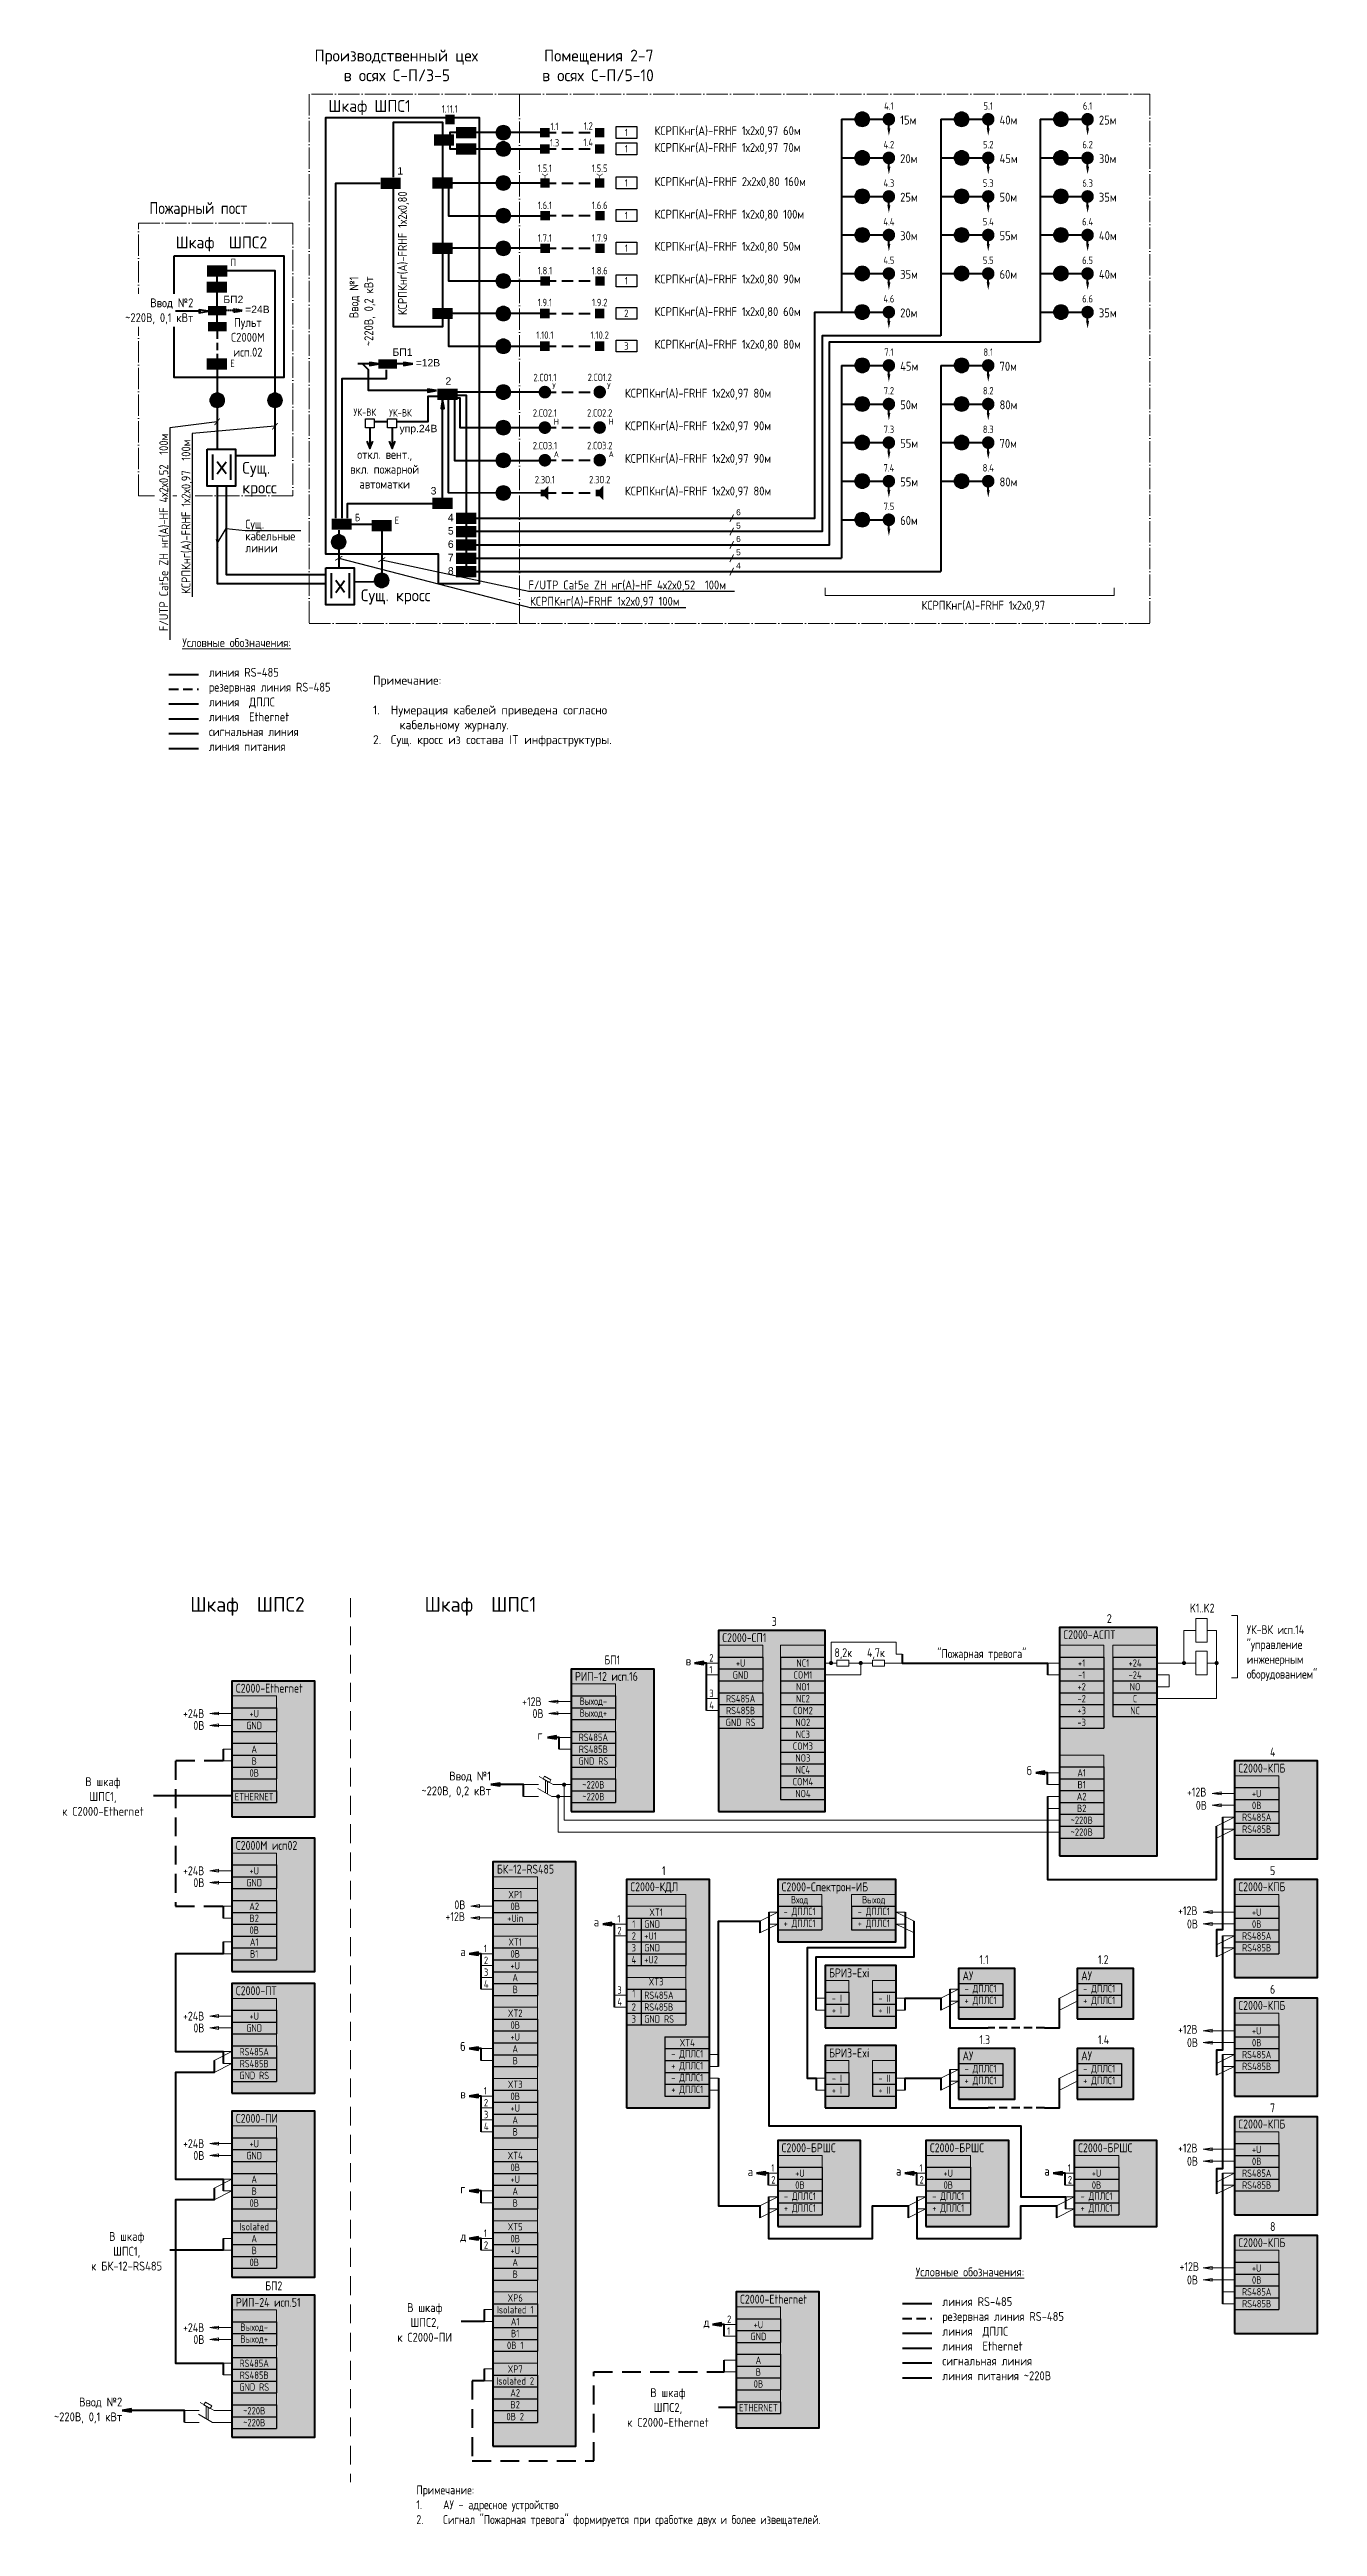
# Model space of a CAD drawing. Header units: millimetres. Extents: x -97100 to 319800, y -166950 to 107250.
# Drawn here: x -78950 to -36200, y -93311 to -9797 of the extents above; entities that cross this region are included whole.
import ezdxf
from ezdxf import colors
from ezdxf.entities.mleader import LeaderData, LeaderLine
from ezdxf.enums import TextEntityAlignment as Align
from ezdxf.math import Vec2, Vec3

# ---------------------------------------------------------------- set-up
doc = ezdxf.new("R2010")
doc.units = ezdxf.units.MM
for name, pattern in [('ACAD_ISO04W100', [30, 24, -3, 0, -3]), ('DASHED2', [9.525, 6.35, -3.175]), ('штриховая', [19.05, 12.7, -6.35])]:
    doc.linetypes.add(name, pattern=pattern)
for name, color, linetype, lineweight in [('0_ПОЖ_ИЗВ', 1, 'Continuous', 15), ('0_ПС', 1, 'Continuous', 15), ('Штриховка', 7, 'Continuous', 25)]:
    doc.layers.add(name, color=color, linetype=linetype, lineweight=lineweight)
doc.layers.add('0_СОУЭ', color=7, linetype='Continuous', lineweight=25, true_color=0x00c200)
doc.styles.add('ARIAL', font='arial.ttf', dxfattribs={"height": 250})
doc.styles.get("Standard").update_dxf_attribs({"font": 'GOST2304A.ttf'})
doc.styles.add('мой', font='GOST_Common.ttf', dxfattribs={"width": 0.9, "height": 3})

msp = doc.modelspace()

# ---------------------------------------------------------------- texts
at = {"color": 7, "linetype": 'Continuous', "lineweight": 40, "style": 'ARIAL'}
for s, p in [('1', (-67223.20508, -14013.39746)), ('=24В', (-72354.79475, -18684.15064)), ('=12В', (-66604.79475, -20484.15064)), ('2', (-65600, -21100)), ('упр.24В', (-67150, -22700))]:
    msp.add_text(s, height=250, dxfattribs=at).set_placement(p)
at = {"color": 7, "linetype": 'Continuous', "lineweight": 20}
for s, height, p in [('2', 300, (-43300, -62848.65575)), ('K1..K2', 300, (-40498.20508, -62496.89111)), ('3', 300, (-54600, -62948.65575)), ('1', 250, (-56704.76078, -64547.51566)), ('2', 250, (-56704.76078, -64147.51566)), ('8,2к', 300, (-52486.71411, -63998.68272)), ('4,7к', 300, (-51386.71411, -63998.68272)), ('"Пожарная тревога"', 300, (-49018.30127, -64031.69873)), ('3', 250, (-56704.76078, -65347.51566)), ('+24В', 300, (-74450, -66053.28571)), ('+12В', 300, (-63015.54445, -65652.61025)), ('0В', 300, (-62665.54445, -66052.61025)), ('4', 250, (-56704.76078, -65747.51566)), ('0В', 300, (-74100, -66453.28571)), ('4', 300, (-37799.40482, -67348.65575)), ('+12В', 300, (-40600, -68700)), ('0В', 300, (-40300, -69148.18739)), ('+24В', 300, (-74450, -71353.28571)), ('0В', 300, (-74100, -71753.28571)), ('1', 300, (-58299.40482, -71348.65575)), ('5', 300, (-37799.40482, -71348.65575)), ('+12В', 300, (-65600, -72900)), ('0В', 300, (-65300, -72500)), ('+12В', 300, (-40900, -72700)), ('1', 250, (-59804.76078, -72947.51566)), ('2', 250, (-59804.76078, -73347.51566)), ('0В', 300, (-40600, -73148.18739)), ('1', 250, (-64304.76078, -73947.51566)), ('2', 250, (-64304.76078, -74347.51566)), ('1.1', 300, (-47599.40482, -74348.65575)), ('1.2', 300, (-43599.40482, -74348.65575)), ('3', 250, (-64304.76078, -74747.51566)), ('4', 250, (-64304.76078, -75147.51566)), ('3', 250, (-59804.76078, -75347.51566)), ('6', 300, (-37799.40482, -75348.65575)), ('+24В', 300, (-74450, -76253.28571)), ('4', 250, (-59804.76078, -75747.51566)), ('0В', 300, (-74100, -76653.28571)), ('1.3', 300, (-47599.40482, -77048.65575)), ('1.4', 300, (-43599.40482, -77048.65575)), ('+12В', 300, (-40900, -76700)), ('0В', 300, (-40600, -77148.18739)), ('1', 250, (-64304.76078, -78747.51566)), ('2', 250, (-64304.76078, -79147.51566)), ('3', 250, (-64304.76078, -79547.51566)), ('7', 300, (-37799.40482, -79348.65575)), ('4', 250, (-64304.76078, -79947.51566)), ('+24В', 300, (-74450, -80553.28571)), ('0В', 300, (-74100, -80953.28571)), ('+12В', 300, (-40900, -80700)), ('0В', 300, (-40600, -81148.18739)), ('1', 250, (-54615.79717, -81347.51566)), ('2', 250, (-54615.79717, -81747.51566)), ('1', 250, (-49615.79717, -81347.51566)), ('2', 250, (-49615.79717, -81747.51566)), ('1', 250, (-44615.79717, -81347.51566)), ('2', 250, (-44615.79717, -81747.51566)), ('1', 250, (-64304.76078, -83547.51566)), ('8', 300, (-37799.40482, -83348.65575)), ('2', 250, (-64304.76078, -83947.51566)), ('+12В', 300, (-40850, -84700)), ('0В', 300, (-40600, -85148.18739)), ('+24В', 300, (-74450, -86758.38404)), ('1', 250, (-56104.76078, -86847.51566)), ('2', 250, (-56104.76078, -86447.51566)), ('0В', 300, (-74100, -87158.38404))]:
    msp.add_text(s, height=height, dxfattribs=at).set_placement(p)
at = {"color": 7, "linetype": 'Continuous', "lineweight": 40, "style": 'мой'}
for s, insert, char_height, width, attachment_point in [('\\pi337.79,t1137.8;{\\W1;Производственный цех\\P\\pi1319.3,t2119.3;в осях С-П/3-5}', (-70350, -9800), 400, 6192.5495901, 1), ('\\pi475.03,t1275;{\\W1;Помещения 2-7 \\P\\pi407.6,t1207.6;в осях С-П/5-10}', (-62750, -9800), 400, 4569.1442759, 1), ('\\pt800;{\\W1;Шкаф ШПС1}', (-69550, -11500), 400, 3050, 1), ('\\pt800;Пожарный пост', (-75585.8508, -14942.54501), 400, 3785.8508036, 1), ('\\pt800;{\\W1;Шкаф  ШПС2}', (-74700, -16100), 400, 3050, 1), ('Пульт\\PС2000М исп.02', (-72263.63363, -19500), 300, 1527.2672578, 5), ('\\pt800;{\\W1;Сущ. кросс}', (-72450, -23700), 400, 1700, 1), ('откл. вент., \\Pвкл. пожарной \\Pавтоматки', (-67650, -23950), 300, 2863.1512234, 5), ('\\pt800;{\\W1;Сущ. кросс}', (-68450, -28000), 400, 2540.6970569, 1), ('\\pt1000;{\\W1;Шкаф  ШПС2}', (-74207.3217, -61972.05624), 500, 3883.1561404, 1), ('\\pt1000;{\\W1;Шкаф  ШПС1}', (-66307.3217, -61972.05624), 500, 3883.1561404, 1)]:
    msp.add_mtext(s, dxfattribs=dict(at, insert=insert, char_height=char_height, width=width, attachment_point=attachment_point))
at = {"color": 7, "linetype": 'Continuous', "lineweight": 30, "char_height": 300, "attachment_point": 1, "style": 'мой'}
for s, insert, width in [('КСРПКнг(А)-FRHF 1х2х0,97 60м', (-58550, -12383.57143), 5017.5), ('15м', (-50268.6798, -12026.26399), 868.6797952), ('40м', (-46918.6798, -12026.26399), 868.6797952), ('25м', (-43568.6798, -12026.26399), 868.6797952), ('КСРПКнг(А)-FRHF 1х2х0,97 70м', (-58550, -12950), 5017.5), ('20м', (-50268.6798, -13326.26399), 868.6797952), ('45м', (-46918.6798, -13326.26399), 868.6797952), ('30м', (-43568.6798, -13326.26399), 868.6797952), ('КСРПКнг(А)-FRHF 2х2х0,80 160м', (-58550, -14100), 5250), ('25м', (-50268.6798, -14626.26399), 868.6797952), ('50м', (-46918.6798, -14626.26399), 868.6797952), ('35м', (-43568.6798, -14626.26399), 868.6797952), ('КСРПКнг(А)-FRHF 1х2х0,80 100м', (-58550, -15200), 5200), ('КСРПКнг(А)-FRHF 1х2х0,80 50м', (-58550, -16283.57143), 5017.5), ('30м', (-50268.6798, -15926.26399), 868.6797952), ('55м', (-46918.6798, -15926.26399), 868.6797952), ('40м', (-43568.6798, -15926.26399), 868.6797952), ('КСРПКнг(А)-FRHF 1х2х0,80 90м', (-58550, -17383.57143), 5017.5), ('35м', (-50268.6798, -17226.26399), 868.6797952), ('60м', (-46918.6798, -17226.26399), 868.6797952), ('40м', (-43568.6798, -17226.26399), 868.6797952), ('КСРПКнг(А)-FRHF 1х2х0,80 60м', (-58550, -18483.57143), 5017.5), ('20м', (-50268.6798, -18526.26399), 868.6797952), ('35м', (-43568.6798, -18526.26399), 868.6797952), ('КСРПКнг(А)-FRHF 1х2х0,80 80м', (-58550, -19583.57143), 5017.5), ('45м', (-50268.6798, -20326.26399), 868.6797952), ('70м', (-46918.6798, -20326.26399), 868.6797952), ('КСРПКнг(А)-FRHF 1х2х0,97 80м', (-59550, -21233.57143), 5017.5), ('50м', (-50268.6798, -21626.26399), 868.6797952), ('80м', (-46918.6798, -21626.26399), 868.6797952), ('КСРПКнг(А)-FRHF 1х2х0,97 90м', (-59550, -22333.57143), 5017.5), ('55м', (-50268.6798, -22926.26399), 868.6797952), ('70м', (-46918.6798, -22926.26399), 868.6797952), ('КСРПКнг(А)-FRHF 1х2х0,97 90м', (-59550, -23433.57143), 5017.5), ('КСРПКнг(А)-FRHF 1х2х0,97 80м', (-59550, -24533.57143), 5017.5), ('55м', (-50268.6798, -24226.26399), 868.6797952), ('80м', (-46918.6798, -24226.26399), 868.6797952), ('60м', (-50268.6798, -25526.26399), 868.6797952), ('КСРПКнг(А)-FRHF 1х2х0,97', (-49550, -28383.57143), 5017.5)]:
    msp.add_mtext(s, dxfattribs=dict(at, insert=insert, width=width))
at = {"color": 7, "linetype": 'Continuous', "lineweight": 30, "insert": (-67200, -18750), "char_height": 300, "width": 4000, "attachment_point": 1, "rotation": 90, "style": 'мой'}
msp.add_mtext('КСРПКнг(А)-FRHF 1х2х0,80', dxfattribs=at)
at = {"color": 7, "linetype": 'Continuous', "lineweight": 40, "insert": (-68401.74534, -17450.00066), "char_height": 300, "width": 2733.5798333, "attachment_point": 6, "rotation": 90, "style": 'мой'}
msp.add_mtext('Ввод №1\\P~220В, 0,2 кВт', dxfattribs=at)
at = {"color": 7, "linetype": 'Continuous', "lineweight": 30, "char_height": 250, "width": 949.9719414, "attachment_point": 1}
for insert in [(-68700, -21900), (-67500, -21922.20368)]:
    msp.add_mtext('УК-ВК', dxfattribs=dict(at, insert=insert))
at = {"color": 7, "linetype": 'Continuous', "lineweight": 40, "insert": (-68044.5812, -30915.01223), "char_height": 300, "width": 9294.2962064, "attachment_point": 1}
msp.add_mtext('{\\fGOST Common|b0|i0|c204|p34;Примечание\\fGOST Common|b0|i0|c0|p34;:\\P\\P\\pi-900,l900,t600;1.^I\\fGOST Common|b0|i0|c204|p34;Нумерация кабелей приведена согласно кабельному журналу\\fGOST Common|b0|i0|c0|p34;.\\P2.^I\\fGOST Common|b0|i0|c204|p34;Сущ\\fGOST Common|b0|i0|c0|p34;. \\fGOST Common|b0|i0|c204|p34;кросс из состава \\fGOST Common|b0|i0|c0|p34;IT \\fGOST Common|b0|i0|c204|p34;инфраструктуры.}', dxfattribs=at)
at = {"color": 7, "linetype": 'Continuous', "lineweight": 20, "char_height": 300, "attachment_point": 1}
for s, insert, width in [('\\pt600;УК-ВК исп.14 \\P"управление инженерным оборудованием"', (-38584.15076, -62924.46927), 3789.1425017), ('БП1', (-60243.73499, -63942.88196), 564.525), ('БП2', (-71678.19054, -85048.65575), 564.525)]:
    msp.add_mtext(s, dxfattribs=dict(at, insert=insert, width=width))
at = {"color": 7, "linetype": 'Continuous', "lineweight": 18, "insert": (-49748.88948, -84579.61317), "char_height": 300, "width": 5303.6762972, "attachment_point": 1, "style": 'мой'}
msp.add_mtext('{\\LУсловные обозначения:\\P}\\P\\pl900;линия RS-485\\Pрезервная линия RS-485\\Pлиния  ДПЛС\\Pлиния  Ethernet\\Pсигнальная линия\\Pлиния питания ~220В', dxfattribs=at)
at = {"color": 7, "lineweight": 30, "insert": (-66580.87906, -91929.02624), "char_height": 300, "width": 13877.5542851, "attachment_point": 1}
msp.add_mtext('Примечание:\\P\\pi-900,l900,t900;1.^IАУ – адресное устройство\\P2.^IСигнал "Пожарная тревога" формируется при сработке двух и более извещателей.', dxfattribs=at)
at = {"lineweight": 30, "style": 'ARIAL'}
for tag, p in [('5', (-55722.30559, -25850)), ('6', (-55722.30559, -25400)), ('6', (-55722.30559, -26300))]:
    msp.add_attdef(tag, text='N', height=200, dxfattribs=at).set_placement(p, align=Align.MIDDLE_CENTER)
at = {"layer": '0_ПОЖ_ИЗВ', "color": 7, "linetype": 'Continuous', "lineweight": 20, "style": 'мой', "width": 0.9}
for s, p in [('в', (-57500, -64280.61895)), ('г', (-62500, -66780.61895)), ('б', (-46000, -67980.61895)), ('а', (-60600, -73080.61895)), ('а', (-65100, -74080.61895)), ('б', (-65100, -77280.61895)), ('в', (-65100, -78880.61895)), ('а', (-55411.03639, -81500)), ('а', (-50411.03639, -81480.61895)), ('а', (-45411.03639, -81480.61895)), ('г', (-65100, -82080.61895)), ('д', (-65100, -83680.61895)), ('д', (-56900, -86580.61895))]:
    msp.add_text(s, height=300, dxfattribs=at).set_placement(p)
at = {"layer": '0_ПОЖ_ИЗВ', "color": 7, "linetype": 'Continuous', "lineweight": 40, "char_height": 300, "attachment_point": 6, "style": 'мой', "bg_fill": 3, "box_fill_scale": 1.5, "bg_fill_color": 256, "bg_fill_transparency": 0}
for s, insert, width in [('Ввод №1\\P~220В, 0,2 кВт', (-64065.54445, -68294.22621), 2444.3488505), ('Ввод №2\\P~220В, 0,1 кВт', (-76500, -89400), 2300)]:
    msp.add_mtext(s, dxfattribs=dict(at, insert=insert, width=width))

# ---------------------------------------------------------------- blocks, each defined once
blk = doc.blocks.new('*T144')
at = {"color": 0, "linetype": 'ByBlock', "lineweight": -2, "transparency": 16777216}
for p, q in [((0, -400), (1500, -400)), ((0, -400), (0, -1200)), ((0, -800), (1500, -800)), ((1500, -400), (1500, -1200)), ((0, -1200), (1500, -1200)), ((0, -1600), (1500, -1600)), ((0, -1600), (0, -2800)), ((1500, -1600), (1500, -2800)), ((0, -2000), (1500, -2000)), ((0, -2400), (1500, -2400)), ((0, -2800), (1500, -2800)), ((0, -3200), (1500, -3200)), ((0, -3200), (0, -4000)), ((1500, -3200), (1500, -4000)), ((0, -3600), (1500, -3600)), ((0, -4000), (1500, -4000))]:
    blk.add_line(p, q, dxfattribs=at)
at = {"layer": 'Defpoints', "color": 8, "linetype": 'ByBlock', "lineweight": 0, "transparency": 16777216}
for p, q in [((0, 0), (1500, 0)), ((0, 0), (0, -400)), ((1500, 0), (1500, -400)), ((0, -1200), (0, -1600)), ((1500, -1200), (1500, -1600)), ((0, -2800), (0, -3200)), ((1500, -2800), (1500, -3200))]:
    blk.add_line(p, q, dxfattribs=at)
at = {"color": 0, "linetype": 'Continuous', "lineweight": 20, "transparency": 16777216, "char_height": 250, "width": 1300, "attachment_point": 5}
for s, insert in [('Выход-', (750, -600)), ('Выход+', (750, -1000)), ('{\\fGOST type A|b0|i0|c0|p34;GND\\fGOST type A|b0|i0|c204|p34; \\fGOST type A|b0|i0|c0|p34;RS}', (750, -2600)), ('{\\C256;RS485А}', (750, -1800)), ('{\\C256;RS485B}', (750, -2200)), ('~220В', (750, -3400)), ('~220В', (750, -3800))]:
    blk.add_mtext(s, dxfattribs=dict(at, insert=insert))
blk = doc.blocks.new('*U150')
at = {"layer": 'Штриховка'}
h = blk.add_hatch(color=0, dxfattribs=at)
h.dxf.hatch_style = 1
h.paths.add_polyline_path([(0, -4790), (2800, -4790), (2800, 0), (0, 0)])
at = {"color": 7, "linetype": 'Continuous', "lineweight": 40}
blk.add_lwpolyline([(0, -4790), (2800, -4790), (2800, 0), (0, 0)], close=True, dxfattribs=at)
blk.add_attdef('НАЗВАНИЕ_001', (9, -20), '', height=10, dxfattribs=at)
at = {"color": 7, "linetype": 'Continuous', "lineweight": 40, "flags": 1}
blk.add_attdef('I12', text='', height=10, dxfattribs=at).set_placement((10, -60), align=Align.TOP_LEFT)
at = {"color": 7, "linetype": 'Continuous', "lineweight": 40, "flags": 9}
for tag, p in [('I24', (10, -80)), ('I220', (10, -90))]:
    blk.add_attdef(tag, p, '', height=10, dxfattribs=at)
blk = doc.blocks.new('*U148')
at = {"layer": 'Штриховка'}
h = blk.add_hatch(color=0, dxfattribs=at)
h.dxf.hatch_style = 1
h.paths.add_polyline_path([(0, -7700), (2800, -7700), (2800, 0), (0, 0)])
at = {"color": 7, "linetype": 'Continuous', "lineweight": 40}
blk.add_lwpolyline([(0, -7700), (2800, -7700), (2800, 0), (0, 0)], close=True, dxfattribs=at)
blk.add_attdef('НАЗВАНИЕ_001', (9, -20), '', height=10, dxfattribs=at)
at = {"color": 7, "linetype": 'Continuous', "lineweight": 40, "flags": 1}
blk.add_attdef('I12', text='', height=10, dxfattribs=at).set_placement((10, -60), align=Align.TOP_LEFT)
at = {"color": 7, "linetype": 'Continuous', "lineweight": 40, "flags": 9}
for tag, p in [('I24', (10, -80)), ('I220', (10, -90))]:
    blk.add_attdef(tag, p, '', height=10, dxfattribs=at)
blk = doc.blocks.new('*T149')
at = {"color": 0, "linetype": 'ByBlock', "lineweight": -2, "transparency": 16777216}
for p, q in [((0, -800), (2000, -800)), ((0, -800), (0, -2400)), ((500, -800), (500, -2400)), ((2000, -800), (2000, -2400)), ((0, -1200), (2000, -1200)), ((0, -1600), (2000, -1600)), ((0, -2000), (2000, -2000)), ((0, -2400), (2000, -2400)), ((0, -3200), (2000, -3200)), ((0, -3200), (0, -4400)), ((500, -3200), (500, -4400)), ((2000, -3200), (2000, -4400)), ((0, -3600), (2000, -3600)), ((0, -4000), (2000, -4000)), ((0, -4400), (2000, -4400))]:
    blk.add_line(p, q, dxfattribs=at)
at = {"layer": 'Defpoints', "color": 8, "linetype": 'ByBlock', "lineweight": 0, "transparency": 16777216}
for p, q in [((0, 0), (2000, 0)), ((0, 0), (0, -800)), ((2000, 0), (2000, -800)), ((0, -400), (2000, -400)), ((0, -2400), (0, -3200)), ((2000, -2400), (2000, -3200)), ((0, -2800), (2000, -2800))]:
    blk.add_line(p, q, dxfattribs=at)
at = {"color": 0, "linetype": 'Continuous', "lineweight": 20, "transparency": 16777216, "char_height": 250}
for s, insert, width, attachment_point in [('XT1', (1000, -600), 1800, 5), ('{\\C7;2}', (250, -1400), 300, 5), ('1', (250, -1000), 300, 5), ('{\\fGOST type A|b0|i0|c0|p34;+U1}', (600, -1400), 1300, 4), ('GND', (600, -1000), 1300, 4), ('{\\C7;4}', (250, -2200), 300, 5), ('{\\C7;3}', (250, -1800), 300, 5), ('+U2', (600, -2200), 1300, 4), ('{\\fGOST type A|b0|i0|c0|p34;GND}', (600, -1800), 1300, 4), ('1', (250, -3220), 300, 2), ('{\\C256;RS485А}', (600, -3400), 1300, 4), ('XT3', (1000, -2820), 1800, 2), ('{\\C7;3}', (250, -4200), 300, 5), ('{\\C7;2}', (250, -3800), 300, 5), ('{\\C256;RS485B}', (600, -3800), 1300, 4), ('{\\fGOST type A|b0|i0|c0|p34;GND\\fGOST type A|b0|i0|c204|p34; \\fGOST type A|b0|i0|c0|p34;RS}', (600, -4200), 1300, 4)]:
    blk.add_mtext(s, dxfattribs=dict(at, insert=insert, width=width, attachment_point=attachment_point))
blk = doc.blocks.new('*U152')
at = {"layer": 'Штриховка'}
h = blk.add_hatch(color=0, dxfattribs=at)
h.dxf.hatch_style = 1
h.paths.add_polyline_path([(0, -3695), (2800, -3695), (2800, 0), (0, 0)])
at = {"color": 7, "linetype": 'Continuous', "lineweight": 40}
blk.add_lwpolyline([(0, -3695), (2800, -3695), (2800, 0), (0, 0)], close=True, dxfattribs=at)
blk.add_attdef('НАЗВАНИЕ_001', (9, -20), '', height=10, dxfattribs=at)
at = {"color": 7, "linetype": 'Continuous', "lineweight": 40, "flags": 1}
blk.add_attdef('I12', text='', height=10, dxfattribs=at).set_placement((10, -60), align=Align.TOP_LEFT)
at = {"color": 7, "linetype": 'Continuous', "lineweight": 40, "flags": 9}
for tag, p in [('I24', (10, -80)), ('I220', (10, -90))]:
    blk.add_attdef(tag, p, '', height=10, dxfattribs=at)
blk = doc.blocks.new('*T151')
at = {"color": 0, "linetype": 'ByBlock', "lineweight": -2, "transparency": 16777216}
for p, q in [((0, -400), (1500, -400)), ((0, -400), (0, -1200)), ((0, -800), (1500, -800)), ((1500, -400), (1500, -1200)), ((0, -1200), (1500, -1200)), ((0, -1600), (1500, -1600)), ((0, -1600), (0, -2800)), ((1500, -1600), (1500, -2800)), ((0, -2000), (1500, -2000)), ((0, -2400), (1500, -2400)), ((0, -2800), (1500, -2800))]:
    blk.add_line(p, q, dxfattribs=at)
at = {"layer": 'Defpoints', "color": 8, "linetype": 'ByBlock', "lineweight": 0, "transparency": 16777216}
for p, q in [((0, 0), (1500, 0)), ((0, 0), (0, -400)), ((1500, 0), (1500, -400)), ((0, -1200), (0, -1600)), ((1500, -1200), (1500, -1600))]:
    blk.add_line(p, q, dxfattribs=at)
at = {"color": 0, "linetype": 'Continuous', "lineweight": 20, "transparency": 16777216, "char_height": 250, "width": 1300, "attachment_point": 5}
for s, insert in [('+U', (750, -600)), ('GND', (750, -1000)), ('{\\fGOST type A|b0|i0|c0|p34;GND\\fGOST type A|b0|i0|c204|p34; \\fGOST type A|b0|i0|c0|p34;RS}', (750, -2600)), ('{\\C256;RS485А}', (750, -1800)), ('{\\C256;RS485B}', (750, -2200))]:
    blk.add_mtext(s, dxfattribs=dict(at, insert=insert))
blk = doc.blocks.new('*U155')
at = {"layer": 'Штриховка'}
h = blk.add_hatch(color=0, dxfattribs=at)
h.dxf.hatch_style = 1
h.paths.add_polyline_path([(0, -4495), (2800, -4495), (2800, 0), (0, 0)])
at = {"color": 7, "linetype": 'Continuous', "lineweight": 40}
blk.add_lwpolyline([(0, -4495), (2800, -4495), (2800, 0), (0, 0)], close=True, dxfattribs=at)
blk.add_attdef('НАЗВАНИЕ_001', (9, -20), '', height=10, dxfattribs=at)
at = {"color": 7, "linetype": 'Continuous', "lineweight": 40, "flags": 1}
blk.add_attdef('I12', text='', height=10, dxfattribs=at).set_placement((10, -60), align=Align.TOP_LEFT)
at = {"color": 7, "linetype": 'Continuous', "lineweight": 40, "flags": 9}
for tag, p in [('I24', (10, -80)), ('I220', (10, -90))]:
    blk.add_attdef(tag, p, '', height=10, dxfattribs=at)
blk = doc.blocks.new('*T153')
at = {"color": 0, "linetype": 'ByBlock', "lineweight": -2, "transparency": 16777216}
for p, q in [((0, -400), (1500, -400)), ((0, -400), (0, -1200)), ((0, -800), (1500, -800)), ((1500, -400), (1500, -1200)), ((0, -1200), (1500, -1200)), ((0, -1600), (1500, -1600)), ((0, -1600), (0, -3600)), ((1500, -1600), (1500, -3600)), ((0, -2000), (1500, -2000)), ((0, -2400), (1500, -2400)), ((0, -2800), (1500, -2800)), ((0, -3200), (1500, -3200)), ((0, -3600), (1500, -3600))]:
    blk.add_line(p, q, dxfattribs=at)
at = {"layer": 'Defpoints', "color": 8, "linetype": 'ByBlock', "lineweight": 0, "transparency": 16777216}
for p, q in [((0, 0), (1500, 0)), ((0, 0), (0, -400)), ((1500, 0), (1500, -400)), ((0, -1200), (0, -1600)), ((1500, -1200), (1500, -1600))]:
    blk.add_line(p, q, dxfattribs=at)
at = {"color": 0, "linetype": 'Continuous', "lineweight": 20, "transparency": 16777216, "char_height": 250, "width": 1300, "attachment_point": 5}
for s, insert in [('+U', (750, -600)), ('GND', (750, -1000)), ('A2', (750, -1800)), ('{\\fGOST type A|b0|i0|c0|p34;0\\fGOST type A|b0|i0|c204|p34;В}', (750, -2600)), ('{\\C256;B2}', (750, -2200)), ('A1', (750, -3000)), ('B1', (750, -3400))]:
    blk.add_mtext(s, dxfattribs=dict(at, insert=insert))
blk = doc.blocks.new('*U166')
at = {"layer": 'Штриховка'}
h = blk.add_hatch(color=0, dxfattribs=at)
h.dxf.hatch_style = 1
h.paths.add_polyline_path([(0, -5595), (2800, -5595), (2800, 0), (0, 0)])
at = {"color": 7, "linetype": 'Continuous', "lineweight": 40}
blk.add_lwpolyline([(0, -5595), (2800, -5595), (2800, 0), (0, 0)], close=True, dxfattribs=at)
blk.add_attdef('НАЗВАНИЕ_001', (9, -20), '', height=10, dxfattribs=at)
at = {"color": 7, "linetype": 'Continuous', "lineweight": 40, "flags": 1}
blk.add_attdef('I12', text='', height=10, dxfattribs=at).set_placement((10, -60), align=Align.TOP_LEFT)
at = {"color": 7, "linetype": 'Continuous', "lineweight": 40, "flags": 9}
for tag, p in [('I24', (10, -80)), ('I220', (10, -90))]:
    blk.add_attdef(tag, p, '', height=10, dxfattribs=at)
blk = doc.blocks.new('*T156')
at = {"color": 0, "linetype": 'ByBlock', "lineweight": -2, "transparency": 16777216}
for p, q in [((0, -400), (1500, -400)), ((0, -400), (0, -1200)), ((0, -800), (1500, -800)), ((1500, -400), (1500, -1200)), ((0, -1200), (1500, -1200)), ((0, -1600), (1500, -1600)), ((0, -1600), (0, -2800)), ((1500, -1600), (1500, -2800)), ((0, -2000), (1500, -2000)), ((0, -2400), (1500, -2400)), ((0, -2800), (1500, -2800)), ((0, -3200), (1500, -3200)), ((0, -3200), (0, -4800)), ((1500, -3200), (1500, -4800)), ((0, -3600), (1500, -3600)), ((0, -4000), (1500, -4000)), ((0, -4400), (1500, -4400)), ((0, -4800), (1500, -4800))]:
    blk.add_line(p, q, dxfattribs=at)
at = {"layer": 'Defpoints', "color": 8, "linetype": 'ByBlock', "lineweight": 0, "transparency": 16777216}
for p, q in [((0, 0), (1500, 0)), ((0, 0), (0, -400)), ((1500, 0), (1500, -400)), ((0, -1200), (0, -1600)), ((1500, -1200), (1500, -1600)), ((0, -2800), (0, -3200)), ((1500, -2800), (1500, -3200))]:
    blk.add_line(p, q, dxfattribs=at)
at = {"color": 0, "linetype": 'Continuous', "lineweight": 20, "transparency": 16777216, "char_height": 250, "width": 1300, "attachment_point": 5}
for s, insert in [('+U', (750, -600)), ('GND', (750, -1000)), ('{\\fGOST type A|b0|i0|c0|p34;0\\fGOST type A|b0|i0|c204|p34;В}', (750, -2600)), ('A', (750, -1800)), ('{\\C256;B}', (750, -2200)), ('Isolated', (750, -3400)), ('A', (750, -3800)), ('{\\C256;B}', (750, -4200)), ('{\\fGOST type A|b0|i0|c0|p34;0\\fGOST type A|b0|i0|c204|p34;В}', (750, -4600))]:
    blk.add_mtext(s, dxfattribs=dict(at, insert=insert))
blk = doc.blocks.new('*U158')
at = {"layer": 'Штриховка'}
h = blk.add_hatch(color=0, dxfattribs=at)
h.dxf.hatch_style = 1
h.paths.add_polyline_path([(0, -4575), (2800, -4575), (2800, 0), (0, 0)])
at = {"color": 7, "linetype": 'Continuous', "lineweight": 40}
blk.add_lwpolyline([(0, -4575), (2800, -4575), (2800, 0), (0, 0)], close=True, dxfattribs=at)
blk.add_attdef('НАЗВАНИЕ_001', (9, -20), '', height=10, dxfattribs=at)
at = {"color": 7, "linetype": 'Continuous', "lineweight": 40, "flags": 1}
blk.add_attdef('I12', text='', height=10, dxfattribs=at).set_placement((10, -60), align=Align.TOP_LEFT)
at = {"color": 7, "linetype": 'Continuous', "lineweight": 40, "flags": 9}
for tag, p in [('I24', (10, -80)), ('I220', (10, -90))]:
    blk.add_attdef(tag, p, '', height=10, dxfattribs=at)
blk = doc.blocks.new('*T157')
at = {"color": 0, "linetype": 'ByBlock', "lineweight": -2, "transparency": 16777216}
for p, q in [((0, -400), (1500, -400)), ((0, -400), (0, -1200)), ((0, -800), (1500, -800)), ((1500, -400), (1500, -1200)), ((0, -1200), (1500, -1200)), ((0, -1600), (1500, -1600)), ((0, -1600), (0, -2800)), ((1500, -1600), (1500, -2800)), ((0, -2000), (1500, -2000)), ((0, -2400), (1500, -2400)), ((0, -2800), (1500, -2800)), ((0, -3200), (1500, -3200)), ((0, -3200), (0, -3600)), ((1500, -3200), (1500, -3600)), ((0, -3600), (1500, -3600))]:
    blk.add_line(p, q, dxfattribs=at)
at = {"layer": 'Defpoints', "color": 8, "linetype": 'ByBlock', "lineweight": 0, "transparency": 16777216}
for p, q in [((0, 0), (1500, 0)), ((0, 0), (0, -400)), ((1500, 0), (1500, -400)), ((0, -1200), (0, -1600)), ((1500, -1200), (1500, -1600)), ((0, -2800), (0, -3200)), ((1500, -2800), (1500, -3200))]:
    blk.add_line(p, q, dxfattribs=at)
at = {"color": 0, "linetype": 'Continuous', "lineweight": 20, "transparency": 16777216, "char_height": 250, "width": 1300, "attachment_point": 5}
for s, insert in [('+U', (750, -600)), ('GND', (750, -1000)), ('{\\fGOST type A|b0|i0|c0|p34;0\\fGOST type A|b0|i0|c204|p34;В}', (750, -2600)), ('A', (750, -1800)), ('{\\C256;B}', (750, -2200)), ('ETHERNET', (750, -3400))]:
    blk.add_mtext(s, dxfattribs=dict(at, insert=insert))
blk = doc.blocks.new('*U164')
at = {"layer": 'Штриховка'}
h = blk.add_hatch(color=0, dxfattribs=at)
h.dxf.hatch_style = 1
h.paths.add_polyline_path([(0, -4800), (2800, -4800), (2800, 0), (0, 0)])
at = {"color": 7, "linetype": 'Continuous', "lineweight": 40}
blk.add_lwpolyline([(0, -4800), (2800, -4800), (2800, 0), (0, 0)], close=True, dxfattribs=at)
blk.add_attdef('НАЗВАНИЕ_001', (9, -20), '', height=10, dxfattribs=at)
at = {"color": 7, "linetype": 'Continuous', "lineweight": 40, "flags": 1}
blk.add_attdef('I12', text='', height=10, dxfattribs=at).set_placement((10, -60), align=Align.TOP_LEFT)
at = {"color": 7, "linetype": 'Continuous', "lineweight": 40, "flags": 9}
for tag, p in [('I24', (10, -80)), ('I220', (10, -90))]:
    blk.add_attdef(tag, p, '', height=10, dxfattribs=at)
blk = doc.blocks.new('*T159')
at = {"color": 0, "linetype": 'ByBlock', "lineweight": -2, "transparency": 16777216}
for p, q in [((0, -400), (1500, -400)), ((0, -400), (0, -1200)), ((0, -800), (1500, -800)), ((1500, -400), (1500, -1200)), ((0, -1200), (1500, -1200)), ((0, -1600), (1500, -1600)), ((0, -1600), (0, -2800)), ((1500, -1600), (1500, -2800)), ((0, -2000), (1500, -2000)), ((0, -2400), (1500, -2400)), ((0, -2800), (1500, -2800)), ((0, -3200), (1500, -3200)), ((0, -3200), (0, -4000)), ((1500, -3200), (1500, -4000)), ((0, -3600), (1500, -3600)), ((0, -4000), (1500, -4000))]:
    blk.add_line(p, q, dxfattribs=at)
at = {"layer": 'Defpoints', "color": 8, "linetype": 'ByBlock', "lineweight": 0, "transparency": 16777216}
for p, q in [((0, 0), (1500, 0)), ((0, 0), (0, -400)), ((1500, 0), (1500, -400)), ((0, -1200), (0, -1600)), ((1500, -1200), (1500, -1600)), ((0, -2800), (0, -3200)), ((1500, -2800), (1500, -3200))]:
    blk.add_line(p, q, dxfattribs=at)
at = {"color": 0, "linetype": 'Continuous', "lineweight": 20, "transparency": 16777216, "char_height": 250, "width": 1300, "attachment_point": 5}
for s, insert in [('Выход-', (750, -600)), ('Выход+', (750, -1000)), ('{\\fGOST type A|b0|i0|c0|p34;GND\\fGOST type A|b0|i0|c204|p34; \\fGOST type A|b0|i0|c0|p34;RS}', (750, -2600)), ('{\\C256;RS485А}', (750, -1800)), ('{\\C256;RS485B}', (750, -2200)), ('~220В', (750, -3400)), ('~220В', (750, -3800))]:
    blk.add_mtext(s, dxfattribs=dict(at, insert=insert))
blk = doc.blocks.new('*U162')
at = {"layer": 'Штриховка'}
h = blk.add_hatch(color=0, dxfattribs=at)
h.dxf.hatch_style = 1
h.paths.add_polyline_path([(0, -6100), (3600, -6100), (3600, 0), (0, 0)])
at = {"color": 7, "linetype": 'Continuous', "lineweight": 40}
blk.add_lwpolyline([(0, -6100), (3600, -6100), (3600, 0), (0, 0)], close=True, dxfattribs=at)
blk.add_attdef('НАЗВАНИЕ_001', (9, -20), '', height=10, dxfattribs=at)
at = {"color": 7, "linetype": 'Continuous', "lineweight": 40, "flags": 1}
blk.add_attdef('I12', text='', height=10, dxfattribs=at).set_placement((10, -60), align=Align.TOP_LEFT)
at = {"color": 7, "linetype": 'Continuous', "lineweight": 40, "flags": 9}
for tag, p in [('I24', (10, -80)), ('I220', (10, -90))]:
    blk.add_attdef(tag, p, '', height=10, dxfattribs=at)
blk = doc.blocks.new('*T160')
at = {"color": 0, "linetype": 'ByBlock', "lineweight": -2, "transparency": 16777216}
for p, q in [((0, -400), (1500, -400)), ((0, -400), (0, -1200)), ((0, -800), (1500, -800)), ((1500, -400), (1500, -1200)), ((0, -1200), (1500, -1200)), ((0, -1600), (1500, -1600)), ((0, -1600), (0, -2800)), ((1500, -1600), (1500, -2800)), ((0, -2000), (1500, -2000)), ((0, -2400), (1500, -2400)), ((0, -2800), (1500, -2800))]:
    blk.add_line(p, q, dxfattribs=at)
at = {"layer": 'Defpoints', "color": 8, "linetype": 'ByBlock', "lineweight": 0, "transparency": 16777216}
for p, q in [((0, 0), (1500, 0)), ((0, 0), (0, -400)), ((1500, 0), (1500, -400)), ((0, -1200), (0, -1600)), ((1500, -1200), (1500, -1600))]:
    blk.add_line(p, q, dxfattribs=at)
at = {"color": 0, "linetype": 'Continuous', "lineweight": 20, "transparency": 16777216, "char_height": 250, "width": 1300, "attachment_point": 5}
for s, insert in [('+U', (750, -600)), ('GND', (750, -1000)), ('{\\fGOST type A|b0|i0|c0|p34;GND\\fGOST type A|b0|i0|c204|p34; \\fGOST type A|b0|i0|c0|p34;RS}', (750, -2600)), ('{\\C256;RS485А}', (750, -1800)), ('{\\C256;RS485B}', (750, -2200))]:
    blk.add_mtext(s, dxfattribs=dict(at, insert=insert))
blk = doc.blocks.new('*U163')
at = {"layer": 'Штриховка'}
h = blk.add_hatch(color=0, dxfattribs=at)
h.dxf.hatch_style = 1
h.paths.add_polyline_path([(0, -3300), (2800, -3300), (2800, 0), (0, 0)])
at = {"color": 7, "linetype": 'Continuous', "lineweight": 40}
blk.add_lwpolyline([(0, -3300), (2800, -3300), (2800, 0), (0, 0)], close=True, dxfattribs=at)
blk.add_attdef('НАЗВАНИЕ_001', (9, -20), '', height=10, dxfattribs=at)
at = {"color": 7, "linetype": 'Continuous', "lineweight": 40, "flags": 1}
blk.add_attdef('I12', text='', height=10, dxfattribs=at).set_placement((10, -60), align=Align.TOP_LEFT)
at = {"color": 7, "linetype": 'Continuous', "lineweight": 40, "flags": 9}
for tag, p in [('I24', (10, -80)), ('I220', (10, -90))]:
    blk.add_attdef(tag, p, '', height=10, dxfattribs=at)
blk = doc.blocks.new('*T161')
at = {"color": 0, "linetype": 'ByBlock', "lineweight": -2, "transparency": 16777216}
for p, q in [((0, -400), (1500, -400)), ((0, -400), (0, -2000)), ((0, -800), (1500, -800)), ((1500, -400), (1500, -2000)), ((0, -1200), (1500, -1200)), ((0, -1600), (1500, -1600)), ((0, -2000), (1500, -2000))]:
    blk.add_line(p, q, dxfattribs=at)
at = {"layer": 'Defpoints', "color": 8, "linetype": 'ByBlock', "lineweight": 0, "transparency": 16777216}
for p, q in [((0, 0), (1500, 0)), ((0, 0), (0, -400)), ((1500, 0), (1500, -400))]:
    blk.add_line(p, q, dxfattribs=at)
at = {"color": 0, "linetype": 'Continuous', "lineweight": 20, "transparency": 16777216, "char_height": 250, "width": 1300, "attachment_point": 5}
for s, insert in [('+U', (750, -600)), ('{\\C256;RS485А}', (750, -1400)), ('0В', (750, -1000)), ('{\\C256;RS485B}', (750, -1800))]:
    blk.add_mtext(s, dxfattribs=dict(at, insert=insert))
blk = doc.blocks.new('*U188')
at = {"layer": 'Штриховка'}
h = blk.add_hatch(color=0, dxfattribs=at)
h.dxf.hatch_style = 1
h.paths.add_polyline_path([(0, -7700), (3300, -7700), (3300, 0), (0, 0)])
at = {"color": 7, "linetype": 'Continuous', "lineweight": 40}
blk.add_lwpolyline([(0, -7700), (3300, -7700), (3300, 0), (0, 0)], close=True, dxfattribs=at)
blk.add_attdef('НАЗВАНИЕ_001', (9, -20), '', height=10, dxfattribs=at)
at = {"color": 7, "linetype": 'Continuous', "lineweight": 40, "flags": 1}
blk.add_attdef('I12', text='', height=10, dxfattribs=at).set_placement((10, -60), align=Align.TOP_LEFT)
at = {"color": 7, "linetype": 'Continuous', "lineweight": 40, "flags": 9}
for tag, p in [('I24', (10, -80)), ('I220', (10, -90))]:
    blk.add_attdef(tag, p, '', height=10, dxfattribs=at)
blk = doc.blocks.new('*T165')
at = {"color": 0, "linetype": 'ByBlock', "lineweight": -2, "transparency": 16777216}
for p, q in [((0, -400), (1500, -400)), ((0, -400), (0, -2800)), ((0, -800), (1500, -800)), ((1500, -400), (1500, -2800)), ((0, -1200), (1500, -1200)), ((0, -1600), (1500, -1600)), ((0, -2000), (1500, -2000)), ((0, -2400), (1500, -2400)), ((0, -2800), (1500, -2800))]:
    blk.add_line(p, q, dxfattribs=at)
at = {"layer": 'Defpoints', "color": 8, "linetype": 'ByBlock', "lineweight": 0, "transparency": 16777216}
for p, q in [((0, 0), (1500, 0)), ((0, 0), (0, -400)), ((1500, 0), (1500, -400))]:
    blk.add_line(p, q, dxfattribs=at)
at = {"color": 0, "linetype": 'Continuous', "lineweight": 20, "transparency": 16777216, "char_height": 250, "width": 1300, "attachment_point": 5}
for s, insert in [('+1', (750, -600)), ('+2', (750, -1400)), ('-1', (750, -1000)), ('{\\C256;+3}', (750, -2200)), ('{\\C256;-3}', (750, -2600)), ('-2', (750, -1800))]:
    blk.add_mtext(s, dxfattribs=dict(at, insert=insert))
blk = doc.blocks.new('*U169')
at = {"layer": 'Штриховка'}
h = blk.add_hatch(color=0, dxfattribs=at)
h.dxf.hatch_style = 1
h.paths.add_polyline_path([(0, -19695), (2800, -19695), (2800, 0), (0, 0)])
at = {"color": 7, "linetype": 'Continuous', "lineweight": 40}
blk.add_lwpolyline([(0, -19695), (2800, -19695), (2800, 0), (0, 0)], close=True, dxfattribs=at)
blk.add_attdef('НАЗВАНИЕ_001', (9, -20), '', height=10, dxfattribs=at)
at = {"color": 7, "linetype": 'Continuous', "lineweight": 40, "flags": 1}
blk.add_attdef('I12', text='', height=10, dxfattribs=at).set_placement((10, -60), align=Align.TOP_LEFT)
at = {"color": 7, "linetype": 'Continuous', "lineweight": 40, "flags": 9}
for tag, p in [('I24', (10, -80)), ('I220', (10, -90))]:
    blk.add_attdef(tag, p, '', height=10, dxfattribs=at)
blk = doc.blocks.new('*T167')
at = {"color": 0, "linetype": 'ByBlock', "lineweight": -2, "transparency": 16777216}
for p, q in [((0, -800), (1500, -800)), ((0, -800), (0, -1600)), ((1500, -800), (1500, -1600)), ((0, -1200), (1500, -1200)), ((0, -1600), (1500, -1600)), ((0, -2400), (1500, -2400)), ((0, -2400), (0, -4000)), ((1500, -2400), (1500, -4000)), ((0, -2800), (1500, -2800)), ((0, -3200), (1500, -3200)), ((0, -3600), (1500, -3600)), ((0, -4000), (1500, -4000)), ((0, -4800), (1500, -4800)), ((0, -4800), (0, -6400)), ((1500, -4800), (1500, -6400)), ((0, -5200), (1500, -5200)), ((0, -5600), (1500, -5600)), ((0, -6000), (1500, -6000)), ((0, -6400), (1500, -6400)), ((0, -7200), (1500, -7200)), ((0, -7200), (0, -8800)), ((1500, -7200), (1500, -8800)), ((0, -7600), (1500, -7600)), ((0, -8000), (1500, -8000)), ((0, -8400), (1500, -8400)), ((0, -8800), (1500, -8800)), ((0, -9600), (1500, -9600)), ((0, -9600), (0, -11200)), ((0, -10000), (1500, -10000)), ((1500, -9600), (1500, -11200)), ((0, -10400), (1500, -10400)), ((0, -10800), (1500, -10800)), ((0, -11200), (1500, -11200)), ((0, -12000), (1500, -12000)), ((0, -12000), (0, -13600)), ((0, -12400), (1500, -12400)), ((1500, -12000), (1500, -13600)), ((0, -12800), (1500, -12800)), ((0, -13200), (1500, -13200)), ((0, -13600), (1500, -13600)), ((0, -14400), (1500, -14400)), ((0, -14400), (0, -16000)), ((0, -14800), (1500, -14800)), ((1500, -14400), (1500, -16000)), ((0, -15200), (1500, -15200)), ((0, -15600), (1500, -15600)), ((0, -16000), (1500, -16000)), ((0, -16800), (1500, -16800)), ((0, -16800), (0, -18400)), ((0, -17200), (1500, -17200)), ((1500, -16800), (1500, -18400)), ((0, -17600), (1500, -17600)), ((0, -18000), (1500, -18000)), ((0, -18400), (1500, -18400))]:
    blk.add_line(p, q, dxfattribs=at)
at = {"layer": 'Defpoints', "color": 8, "linetype": 'ByBlock', "lineweight": 0, "transparency": 16777216}
for p, q in [((0, 0), (1500, 0)), ((0, 0), (0, -800)), ((1500, 0), (1500, -800)), ((0, -400), (1500, -400)), ((0, -1600), (0, -2400)), ((1500, -1600), (1500, -2400)), ((0, -2000), (1500, -2000)), ((0, -4000), (0, -4800)), ((1500, -4000), (1500, -4800)), ((0, -4400), (1500, -4400)), ((0, -6400), (0, -7200)), ((1500, -6400), (1500, -7200)), ((0, -6800), (1500, -6800)), ((0, -8800), (0, -9600)), ((1500, -8800), (1500, -9600)), ((0, -9200), (1500, -9200)), ((0, -11200), (0, -12000)), ((0, -11600), (1500, -11600)), ((1500, -11200), (1500, -12000)), ((0, -13600), (0, -14400)), ((0, -14000), (1500, -14000)), ((1500, -13600), (1500, -14400)), ((0, -16000), (0, -16800)), ((0, -16400), (1500, -16400)), ((1500, -16000), (1500, -16800))]:
    blk.add_line(p, q, dxfattribs=at)
at = {"color": 0, "linetype": 'Continuous', "lineweight": 20, "transparency": 16777216, "char_height": 250, "width": 1300, "attachment_point": 5}
for s, insert in [('XP1', (750, -600)), ('+Uin', (750, -1400)), ('0В', (750, -1000)), ('XT1', (750, -2200)), ('0В', (750, -2600)), ('+U', (750, -3000)), ('A', (750, -3400)), ('{\\C256;B}', (750, -3800)), ('XT2', (750, -4600)), ('0В', (750, -5000)), ('+U', (750, -5400)), ('A', (750, -5800)), ('{\\C256;B}', (750, -6200)), ('XT3', (750, -7000)), ('0В', (750, -7400)), ('+U', (750, -7800)), ('A', (750, -8200)), ('{\\C256;B}', (750, -8600)), ('XT4', (750, -9400)), ('0В', (750, -9800)), ('+U', (750, -10200)), ('A', (750, -10600)), ('XT5', (750, -11800)), ('{\\C256;B}', (750, -11000)), ('+U', (750, -12600)), ('0В', (750, -12200)), ('A', (750, -13000)), ('{\\C256;B}', (750, -13400)), ('XP6', (750, -14200)), ('Isolated 1', (750, -14600)), ('A1', (750, -15000)), ('{\\fGOST type A|b0|i0|c0|p34;0\\fGOST type A|b0|i0|c204|p34;В 1}', (750, -15800)), ('{\\C256;B1}', (750, -15400)), ('XP7', (750, -16600)), ('Isolated 2', (750, -17000)), ('A2', (750, -17400)), ('{\\fGOST type A|b0|i0|c0|p34;0\\fGOST type A|b0|i0|c204|p34;В 2}', (750, -18200)), ('{\\C256;B2}', (750, -17800))]:
    blk.add_mtext(s, dxfattribs=dict(at, insert=insert))
blk = doc.blocks.new('*U181')
at = {"layer": 'Штриховка'}
h = blk.add_hatch(color=0, dxfattribs=at)
h.dxf.hatch_style = 1
h.paths.add_polyline_path([(0, -2900), (2789, -2900), (2789, 0), (0, 0)])
at = {"color": 7, "linetype": 'Continuous', "lineweight": 40}
blk.add_lwpolyline([(0, -2900), (2789, -2900), (2789, 0), (0, 0)], close=True, dxfattribs=at)
blk.add_attdef('НАЗВАНИЕ_001', (9, -20), '', height=10, dxfattribs=at)
at = {"color": 7, "linetype": 'Continuous', "lineweight": 40, "flags": 1}
blk.add_attdef('I12', text='', height=10, dxfattribs=at).set_placement((10, -60), align=Align.TOP_LEFT)
at = {"color": 7, "linetype": 'Continuous', "lineweight": 40, "flags": 9}
for tag, p in [('I24', (10, -80)), ('I220', (10, -90))]:
    blk.add_attdef(tag, p, '', height=10, dxfattribs=at)
blk = doc.blocks.new('*T168')
at = {"color": 0, "linetype": 'ByBlock', "lineweight": -2, "transparency": 16777216}
for p, q in [((0, -400), (1500, -400)), ((0, -400), (0, -2000)), ((0, -800), (1500, -800)), ((1500, -400), (1500, -2000)), ((0, -1200), (1500, -1200)), ((0, -1600), (1500, -1600)), ((0, -2000), (1500, -2000))]:
    blk.add_line(p, q, dxfattribs=at)
at = {"layer": 'Defpoints', "color": 8, "linetype": 'ByBlock', "lineweight": 0, "transparency": 16777216}
for p, q in [((0, 0), (1500, 0)), ((0, 0), (0, -400)), ((1500, 0), (1500, -400))]:
    blk.add_line(p, q, dxfattribs=at)
at = {"color": 0, "linetype": 'Continuous', "lineweight": 20, "transparency": 16777216, "char_height": 250, "width": 1300, "attachment_point": 5}
for s, insert in [('+U', (750, -600)), ('{\\C256;- ДПЛС1  \\P}', (750, -1400)), ('{\\C256;+ ДПЛС1 \\P}', (750, -1800)), ('0В', (750, -1000))]:
    blk.add_mtext(s, dxfattribs=dict(at, insert=insert))
blk = doc.blocks.new('*T170')
at = {"color": 0, "linetype": 'ByBlock', "lineweight": -2, "transparency": 16777216}
for p, q in [((0, -400), (811, -400)), ((0, -400), (0, -1200)), ((0, -800), (811, -800)), ((811, -400), (811, -1200)), ((0, -1200), (811, -1200))]:
    blk.add_line(p, q, dxfattribs=at)
at = {"layer": 'Defpoints', "color": 8, "linetype": 'ByBlock', "lineweight": 0, "transparency": 16777216}
for p, q in [((0, 0), (811, 0)), ((0, 0), (0, -400)), ((811, 0), (811, -400))]:
    blk.add_line(p, q, dxfattribs=at)
at = {"color": 0, "linetype": 'Continuous', "lineweight": 20, "transparency": 16777216, "char_height": 250, "width": 611.04, "attachment_point": 5}
for s, insert in [('{\\C256;- I }', (406, -600)), ('{\\C256;+ I }', (406, -1000))]:
    blk.add_mtext(s, dxfattribs=dict(at, insert=insert))
blk = doc.blocks.new('*U184')
at = {"layer": 'Штриховка'}
h = blk.add_hatch(color=0, dxfattribs=at)
h.dxf.hatch_style = 1
h.paths.add_polyline_path([(0, -2100), (2400, -2100), (2400, 0), (0, 0)])
at = {"color": 7, "linetype": 'Continuous', "lineweight": 40}
blk.add_lwpolyline([(0, -2100), (2400, -2100), (2400, 0), (0, 0)], close=True, dxfattribs=at)
blk.add_attdef('НАЗВАНИЕ_001', (9, -20), '', height=10, dxfattribs=at)
at = {"color": 7, "linetype": 'Continuous', "lineweight": 40, "flags": 1}
blk.add_attdef('I12', text='', height=10, dxfattribs=at).set_placement((10, -60), align=Align.TOP_LEFT)
at = {"color": 7, "linetype": 'Continuous', "lineweight": 40, "flags": 9}
for tag, p in [('I24', (10, -80)), ('I220', (10, -90))]:
    blk.add_attdef(tag, p, '', height=10, dxfattribs=at)
blk = doc.blocks.new('*T172')
at = {"color": 0, "linetype": 'ByBlock', "lineweight": -2, "transparency": 16777216}
for p, q in [((0, -400), (800, -400)), ((0, -400), (0, -1200)), ((0, -800), (800, -800)), ((800, -400), (800, -1200)), ((0, -1200), (800, -1200))]:
    blk.add_line(p, q, dxfattribs=at)
at = {"layer": 'Defpoints', "color": 8, "linetype": 'ByBlock', "lineweight": 0, "transparency": 16777216}
for p, q in [((0, 0), (800, 0)), ((0, 0), (0, -400)), ((800, 0), (800, -400))]:
    blk.add_line(p, q, dxfattribs=at)
at = {"color": 0, "linetype": 'Continuous', "lineweight": 20, "transparency": 16777216, "char_height": 250, "width": 600, "attachment_point": 5}
for s, insert in [('{\\C256;- II}', (400, -600)), ('{\\C256;+ II }', (400, -1000))]:
    blk.add_mtext(s, dxfattribs=dict(at, insert=insert))
blk = doc.blocks.new('*U171')
at = {"layer": 'Штриховка'}
h = blk.add_hatch(color=0, dxfattribs=at)
h.dxf.hatch_style = 1
h.paths.add_polyline_path([(0, -2100), (3989, -2100), (3989, 0), (0, 0)])
at = {"color": 7, "linetype": 'Continuous', "lineweight": 40}
blk.add_lwpolyline([(0, -2100), (3989, -2100), (3989, 0), (0, 0)], close=True, dxfattribs=at)
blk.add_attdef('НАЗВАНИЕ_001', (9, -20), '', height=10, dxfattribs=at)
at = {"color": 7, "linetype": 'Continuous', "lineweight": 40, "flags": 1}
blk.add_attdef('I12', text='', height=10, dxfattribs=at).set_placement((10, -60), align=Align.TOP_LEFT)
at = {"color": 7, "linetype": 'Continuous', "lineweight": 40, "flags": 9}
for tag, p in [('I24', (10, -80)), ('I220', (10, -90))]:
    blk.add_attdef(tag, p, '', height=10, dxfattribs=at)
blk = doc.blocks.new('*T173')
at = {"color": 0, "linetype": 'ByBlock', "lineweight": -2, "transparency": 16777216}
for p, q in [((0, -400), (1500, -400)), ((0, -400), (0, -1200)), ((0, -800), (1500, -800)), ((1500, -400), (1500, -1200)), ((0, -1200), (1500, -1200))]:
    blk.add_line(p, q, dxfattribs=at)
at = {"layer": 'Defpoints', "color": 8, "linetype": 'ByBlock', "lineweight": 0, "transparency": 16777216}
for p, q in [((0, 0), (1500, 0)), ((0, 0), (0, -400)), ((1500, 0), (1500, -400))]:
    blk.add_line(p, q, dxfattribs=at)
at = {"color": 0, "linetype": 'Continuous', "lineweight": 20, "transparency": 16777216, "char_height": 250, "width": 1300, "attachment_point": 5}
for s, insert in [('{\\C256;- ДПЛС1  \\P}', (750, -600)), ('Вход', (750, -200)), ('{\\C256;+ ДПЛС1 \\P}', (750, -1000))]:
    blk.add_mtext(s, dxfattribs=dict(at, insert=insert))
blk = doc.blocks.new('*T174')
at = {"color": 0, "linetype": 'ByBlock', "lineweight": -2, "transparency": 16777216}
for p, q in [((0, -400), (1500, -400)), ((0, -400), (0, -1200)), ((0, -800), (1500, -800)), ((1500, -400), (1500, -1200)), ((0, -1200), (1500, -1200))]:
    blk.add_line(p, q, dxfattribs=at)
at = {"layer": 'Defpoints', "color": 8, "linetype": 'ByBlock', "lineweight": 0, "transparency": 16777216}
for p, q in [((0, 0), (1500, 0)), ((0, 0), (0, -400)), ((1500, 0), (1500, -400))]:
    blk.add_line(p, q, dxfattribs=at)
at = {"color": 0, "linetype": 'Continuous', "lineweight": 20, "transparency": 16777216, "char_height": 250, "width": 1300, "attachment_point": 5}
for s, insert in [('{\\C256;- ДПЛС1  \\P}', (750, -600)), ('Выход', (750, -200)), ('{\\C256;+ ДПЛС1 \\P}', (750, -1000))]:
    blk.add_mtext(s, dxfattribs=dict(at, insert=insert))
blk = doc.blocks.new('*U176')
at = {"layer": 'Штриховка'}
h = blk.add_hatch(color=0, dxfattribs=at)
h.dxf.hatch_style = 1
h.paths.add_polyline_path([(0, -1700), (1900, -1700), (1900, 0), (0, 0)])
at = {"color": 7, "linetype": 'Continuous', "lineweight": 40}
blk.add_lwpolyline([(0, -1700), (1900, -1700), (1900, 0), (0, 0)], close=True, dxfattribs=at)
blk.add_attdef('НАЗВАНИЕ_001', (9, -20), '', height=10, dxfattribs=at)
at = {"color": 7, "linetype": 'Continuous', "lineweight": 40, "flags": 1}
blk.add_attdef('I12', text='', height=10, dxfattribs=at).set_placement((10, -60), align=Align.TOP_LEFT)
at = {"color": 7, "linetype": 'Continuous', "lineweight": 40, "flags": 9}
for tag, p in [('I24', (10, -80)), ('I220', (10, -90))]:
    blk.add_attdef(tag, p, '', height=10, dxfattribs=at)
blk = doc.blocks.new('*T175')
at = {"color": 0, "linetype": 'ByBlock', "lineweight": -2, "transparency": 16777216}
for p, q in [((0, 0), (1500, 0)), ((0, 0), (0, -800)), ((1500, 0), (1500, -800)), ((0, -400), (1500, -400)), ((0, -800), (1500, -800))]:
    blk.add_line(p, q, dxfattribs=at)
at = {"color": 0, "linetype": 'Continuous', "lineweight": 20, "transparency": 16777216, "char_height": 250, "width": 1300, "attachment_point": 5}
for s, insert in [('{\\C256;- ДПЛС1  \\P}', (750, -200)), ('{\\C256;+ ДПЛС1 \\P}', (750, -600))]:
    blk.add_mtext(s, dxfattribs=dict(at, insert=insert))
blk = doc.blocks.new('*T177')
at = {"color": 0, "linetype": 'ByBlock', "lineweight": -2, "transparency": 16777216}
for p, q in [((0, 0), (1500, 0)), ((0, 0), (0, -800)), ((1500, 0), (1500, -800)), ((0, -400), (1500, -400)), ((0, -800), (1500, -800))]:
    blk.add_line(p, q, dxfattribs=at)
at = {"color": 0, "linetype": 'Continuous', "lineweight": 20, "transparency": 16777216, "char_height": 250, "width": 1300, "attachment_point": 5}
for s, insert in [('{\\C256;- ДПЛС1  \\P}', (750, -200)), ('{\\C256;+ ДПЛС1 \\P}', (750, -600))]:
    blk.add_mtext(s, dxfattribs=dict(at, insert=insert))
blk = doc.blocks.new('*T178')
at = {"color": 0, "linetype": 'ByBlock', "lineweight": -2, "transparency": 16777216}
for p, q in [((0, 0), (1500, 0)), ((0, 0), (0, -800)), ((1500, 0), (1500, -800)), ((0, -400), (1500, -400)), ((0, -800), (1500, -800))]:
    blk.add_line(p, q, dxfattribs=at)
at = {"color": 0, "linetype": 'Continuous', "lineweight": 20, "transparency": 16777216, "char_height": 250, "width": 1300, "attachment_point": 5}
for s, insert in [('{\\C256;- ДПЛС1  \\P}', (750, -200)), ('{\\C256;+ ДПЛС1 \\P}', (750, -600))]:
    blk.add_mtext(s, dxfattribs=dict(at, insert=insert))
blk = doc.blocks.new('*T179')
at = {"color": 0, "linetype": 'ByBlock', "lineweight": -2, "transparency": 16777216}
for p, q in [((0, 0), (1500, 0)), ((0, 0), (0, -800)), ((1500, 0), (1500, -800)), ((0, -400), (1500, -400)), ((0, -800), (1500, -800))]:
    blk.add_line(p, q, dxfattribs=at)
at = {"color": 0, "linetype": 'Continuous', "lineweight": 20, "transparency": 16777216, "char_height": 250, "width": 1300, "attachment_point": 5}
for s, insert in [('{\\C256;- ДПЛС1  \\P}', (750, -200)), ('{\\C256;+ ДПЛС1 \\P}', (750, -600))]:
    blk.add_mtext(s, dxfattribs=dict(at, insert=insert))
blk = doc.blocks.new('*T180')
at = {"color": 0, "linetype": 'ByBlock', "lineweight": -2, "transparency": 16777216}
for p, q in [((0, 0), (1500, 0)), ((0, 0), (0, -2000)), ((1500, 0), (1500, -2000)), ((0, -400), (1500, -400)), ((0, -800), (1500, -800)), ((0, -1200), (1500, -1200)), ((0, -1600), (1500, -1600)), ((0, -2000), (1500, -2000))]:
    blk.add_line(p, q, dxfattribs=at)
at = {"color": 0, "linetype": 'Continuous', "lineweight": 20, "transparency": 16777216, "char_height": 250, "width": 1300, "attachment_point": 5}
for s, insert in [('{\\C256;- ДПЛС1  \\P}', (750, -600)), ('XT4', (750, -200)), ('{\\C256;+ ДПЛС1 \\P}', (750, -1000)), ('{\\C256;- ДПЛС1  \\P}', (750, -1400)), ('{\\C256;+ ДПЛС1 \\P}', (750, -1800))]:
    blk.add_mtext(s, dxfattribs=dict(at, insert=insert))
blk = doc.blocks.new('*T185')
at = {"color": 0, "linetype": 'ByBlock', "lineweight": -2, "transparency": 16777216}
for p, q in [((0, -400), (811, -400)), ((0, -400), (0, -1200)), ((0, -800), (811, -800)), ((811, -400), (811, -1200)), ((0, -1200), (811, -1200))]:
    blk.add_line(p, q, dxfattribs=at)
at = {"layer": 'Defpoints', "color": 8, "linetype": 'ByBlock', "lineweight": 0, "transparency": 16777216}
for p, q in [((0, 0), (811, 0)), ((0, 0), (0, -400)), ((811, 0), (811, -400))]:
    blk.add_line(p, q, dxfattribs=at)
at = {"color": 0, "linetype": 'Continuous', "lineweight": 20, "transparency": 16777216, "char_height": 250, "width": 611.04, "attachment_point": 5}
for s, insert in [('{\\C256;- I }', (406, -600)), ('{\\C256;+ I }', (406, -1000))]:
    blk.add_mtext(s, dxfattribs=dict(at, insert=insert))
blk = doc.blocks.new('*T186')
at = {"color": 0, "linetype": 'ByBlock', "lineweight": -2, "transparency": 16777216}
for p, q in [((0, -400), (800, -400)), ((0, -400), (0, -1200)), ((0, -800), (800, -800)), ((800, -400), (800, -1200)), ((0, -1200), (800, -1200))]:
    blk.add_line(p, q, dxfattribs=at)
at = {"layer": 'Defpoints', "color": 8, "linetype": 'ByBlock', "lineweight": 0, "transparency": 16777216}
for p, q in [((0, 0), (800, 0)), ((0, 0), (0, -400)), ((800, 0), (800, -400))]:
    blk.add_line(p, q, dxfattribs=at)
at = {"color": 0, "linetype": 'Continuous', "lineweight": 20, "transparency": 16777216, "char_height": 250, "width": 600, "attachment_point": 5}
for s, insert in [('{\\C256;- II}', (400, -600)), ('{\\C256;+ II }', (400, -1000))]:
    blk.add_mtext(s, dxfattribs=dict(at, insert=insert))
blk = doc.blocks.new('*T187')
at = {"color": 0, "linetype": 'ByBlock', "lineweight": -2, "transparency": 16777216}
for p, q in [((0, -400), (1500, -400)), ((0, -400), (0, -5200)), ((0, -800), (1500, -800)), ((1500, -400), (1500, -5200)), ((0, -1200), (1500, -1200)), ((0, -1600), (1500, -1600)), ((0, -2000), (1500, -2000)), ((0, -2400), (1500, -2400)), ((0, -2800), (1500, -2800)), ((0, -3200), (1500, -3200)), ((0, -3600), (1500, -3600)), ((0, -4000), (1500, -4000)), ((0, -4400), (1500, -4400)), ((0, -4800), (1500, -4800)), ((0, -5200), (1500, -5200))]:
    blk.add_line(p, q, dxfattribs=at)
at = {"layer": 'Defpoints', "color": 8, "linetype": 'ByBlock', "lineweight": 0, "transparency": 16777216}
for p, q in [((0, 0), (1500, 0)), ((0, 0), (0, -400)), ((1500, 0), (1500, -400))]:
    blk.add_line(p, q, dxfattribs=at)
at = {"color": 0, "linetype": 'Continuous', "lineweight": 20, "transparency": 16777216, "char_height": 250, "width": 1300, "attachment_point": 5}
for s, insert in [('NC1', (750, -600)), ('COM1', (750, -1000)), ('NO1', (750, -1400)), ('COM2', (750, -2200)), ('NO2', (750, -2600)), ('NC2', (750, -1800)), ('COM3', (750, -3400)), ('NC3', (750, -3000)), ('NO3', (750, -3800)), ('NC4', (750, -4200)), ('COM4', (750, -4600)), ('NO4', (750, -5000))]:
    blk.add_mtext(s, dxfattribs=dict(at, insert=insert))
blk = doc.blocks.new('*T189')
at = {"color": 0, "linetype": 'ByBlock', "lineweight": -2, "transparency": 16777216}
for p, q in [((0, -400), (1500, -400)), ((0, -400), (0, -2800)), ((0, -800), (1500, -800)), ((1500, -400), (1500, -2800)), ((0, -1200), (1500, -1200)), ((0, -1600), (1500, -1600)), ((0, -2000), (1500, -2000)), ((0, -2400), (1500, -2400)), ((0, -2800), (1500, -2800))]:
    blk.add_line(p, q, dxfattribs=at)
at = {"layer": 'Defpoints', "color": 8, "linetype": 'ByBlock', "lineweight": 0, "transparency": 16777216}
for p, q in [((0, 0), (1500, 0)), ((0, 0), (0, -400)), ((1500, 0), (1500, -400))]:
    blk.add_line(p, q, dxfattribs=at)
at = {"color": 0, "linetype": 'Continuous', "lineweight": 20, "transparency": 16777216, "char_height": 250, "width": 1300, "attachment_point": 5}
for s, insert in [('{\\C256;А1}', (750, -600)), ('A2', (750, -1400)), ('{\\C256;B1}', (750, -1000)), ('~220В', (750, -2200)), ('~220В', (750, -2600)), ('{\\C256;B2}', (750, -1800))]:
    blk.add_mtext(s, dxfattribs=dict(at, insert=insert))
blk = doc.blocks.new('*T190')
at = {"color": 0, "linetype": 'ByBlock', "lineweight": -2, "transparency": 16777216}
for p, q in [((0, -400), (1500, -400)), ((0, -400), (0, -1200)), ((0, -800), (1500, -800)), ((1500, -400), (1500, -1200)), ((0, -1200), (1500, -1200)), ((0, -1600), (1500, -1600)), ((0, -1600), (0, -2800)), ((1500, -1600), (1500, -2800)), ((0, -2000), (1500, -2000)), ((0, -2400), (1500, -2400)), ((0, -2800), (1500, -2800)), ((0, -3200), (1500, -3200)), ((0, -3200), (0, -3600)), ((1500, -3200), (1500, -3600)), ((0, -3600), (1500, -3600))]:
    blk.add_line(p, q, dxfattribs=at)
at = {"layer": 'Defpoints', "color": 8, "linetype": 'ByBlock', "lineweight": 0, "transparency": 16777216}
for p, q in [((0, 0), (1500, 0)), ((0, 0), (0, -400)), ((1500, 0), (1500, -400)), ((0, -1200), (0, -1600)), ((1500, -1200), (1500, -1600)), ((0, -2800), (0, -3200)), ((1500, -2800), (1500, -3200))]:
    blk.add_line(p, q, dxfattribs=at)
at = {"color": 0, "linetype": 'Continuous', "lineweight": 20, "transparency": 16777216, "char_height": 250, "width": 1300, "attachment_point": 5}
for s, insert in [('+U', (750, -600)), ('GND', (750, -1000)), ('{\\fGOST type A|b0|i0|c0|p34;0\\fGOST type A|b0|i0|c204|p34;В}', (750, -2600)), ('A', (750, -1800)), ('{\\C256;B}', (750, -2200)), ('ETHERNET', (750, -3400))]:
    blk.add_mtext(s, dxfattribs=dict(at, insert=insert))
blk = doc.blocks.new('*T191')
at = {"color": 0, "linetype": 'ByBlock', "lineweight": -2, "transparency": 16777216}
for p, q in [((0, -400), (1500, -400)), ((0, -400), (0, -2000)), ((0, -800), (1500, -800)), ((1500, -400), (1500, -2000)), ((0, -1200), (1500, -1200)), ((0, -1600), (1500, -1600)), ((0, -2000), (1500, -2000))]:
    blk.add_line(p, q, dxfattribs=at)
at = {"layer": 'Defpoints', "color": 8, "linetype": 'ByBlock', "lineweight": 0, "transparency": 16777216}
for p, q in [((0, 0), (1500, 0)), ((0, 0), (0, -400)), ((1500, 0), (1500, -400))]:
    blk.add_line(p, q, dxfattribs=at)
at = {"color": 0, "linetype": 'Continuous', "lineweight": 20, "transparency": 16777216, "char_height": 250, "width": 1300, "attachment_point": 5}
for s, insert in [('+U', (750, -600)), ('{\\C256;- ДПЛС1  \\P}', (750, -1400)), ('{\\C256;+ ДПЛС1 \\P}', (750, -1800)), ('0В', (750, -1000))]:
    blk.add_mtext(s, dxfattribs=dict(at, insert=insert))
blk = doc.blocks.new('*T192')
at = {"color": 0, "linetype": 'ByBlock', "lineweight": -2, "transparency": 16777216}
for p, q in [((0, -400), (1500, -400)), ((0, -400), (0, -2000)), ((0, -800), (1500, -800)), ((1500, -400), (1500, -2000)), ((0, -1200), (1500, -1200)), ((0, -1600), (1500, -1600)), ((0, -2000), (1500, -2000))]:
    blk.add_line(p, q, dxfattribs=at)
at = {"layer": 'Defpoints', "color": 8, "linetype": 'ByBlock', "lineweight": 0, "transparency": 16777216}
for p, q in [((0, 0), (1500, 0)), ((0, 0), (0, -400)), ((1500, 0), (1500, -400))]:
    blk.add_line(p, q, dxfattribs=at)
at = {"color": 0, "linetype": 'Continuous', "lineweight": 20, "transparency": 16777216, "char_height": 250, "width": 1300, "attachment_point": 5}
for s, insert in [('+U', (750, -600)), ('{\\C256;- ДПЛС1  \\P}', (750, -1400)), ('{\\C256;+ ДПЛС1 \\P}', (750, -1800)), ('0В', (750, -1000))]:
    blk.add_mtext(s, dxfattribs=dict(at, insert=insert))
blk = doc.blocks.new('*T193')
at = {"color": 0, "linetype": 'ByBlock', "lineweight": -2, "transparency": 16777216}
for p, q in [((0, -400), (1500, -400)), ((0, -400), (0, -2400)), ((0, -800), (1500, -800)), ((1500, -400), (1500, -2400)), ((0, -1200), (1500, -1200)), ((0, -1600), (1500, -1600)), ((0, -2000), (1500, -2000)), ((0, -2400), (1500, -2400))]:
    blk.add_line(p, q, dxfattribs=at)
at = {"layer": 'Defpoints', "color": 8, "linetype": 'ByBlock', "lineweight": 0, "transparency": 16777216}
for p, q in [((0, 0), (1500, 0)), ((0, 0), (0, -400)), ((1500, 0), (1500, -400))]:
    blk.add_line(p, q, dxfattribs=at)
at = {"color": 0, "linetype": 'Continuous', "lineweight": 20, "transparency": 16777216, "char_height": 250, "width": 1300, "attachment_point": 5}
for s, insert in [('+24', (750, -600)), ('-24', (750, -1000)), ('NO', (750, -1400)), ('{\\C256;NC}', (750, -2200)), ('C', (750, -1800))]:
    blk.add_mtext(s, dxfattribs=dict(at, insert=insert))
blk = doc.blocks.new('*T199')
at = {"color": 0, "linetype": 'ByBlock', "lineweight": -2, "transparency": 16777216}
for p, q in [((0, -400), (1500, -400)), ((0, -400), (0, -2000)), ((0, -800), (1500, -800)), ((1500, -400), (1500, -2000)), ((0, -1200), (1500, -1200)), ((0, -1600), (1500, -1600)), ((0, -2000), (1500, -2000))]:
    blk.add_line(p, q, dxfattribs=at)
at = {"layer": 'Defpoints', "color": 8, "linetype": 'ByBlock', "lineweight": 0, "transparency": 16777216}
for p, q in [((0, 0), (1500, 0)), ((0, 0), (0, -400)), ((1500, 0), (1500, -400))]:
    blk.add_line(p, q, dxfattribs=at)
at = {"color": 0, "linetype": 'Continuous', "lineweight": 20, "transparency": 16777216, "char_height": 250, "width": 1300, "attachment_point": 5}
for s, insert in [('+U', (750, -600)), ('{\\C256;RS485А}', (750, -1400)), ('0В', (750, -1000)), ('{\\C256;RS485B}', (750, -1800))]:
    blk.add_mtext(s, dxfattribs=dict(at, insert=insert))
blk = doc.blocks.new('*T200')
at = {"color": 0, "linetype": 'ByBlock', "lineweight": -2, "transparency": 16777216}
for p, q in [((0, -400), (1500, -400)), ((0, -400), (0, -2000)), ((0, -800), (1500, -800)), ((1500, -400), (1500, -2000)), ((0, -1200), (1500, -1200)), ((0, -1600), (1500, -1600)), ((0, -2000), (1500, -2000))]:
    blk.add_line(p, q, dxfattribs=at)
at = {"layer": 'Defpoints', "color": 8, "linetype": 'ByBlock', "lineweight": 0, "transparency": 16777216}
for p, q in [((0, 0), (1500, 0)), ((0, 0), (0, -400)), ((1500, 0), (1500, -400))]:
    blk.add_line(p, q, dxfattribs=at)
at = {"color": 0, "linetype": 'Continuous', "lineweight": 20, "transparency": 16777216, "char_height": 250, "width": 1300, "attachment_point": 5}
for s, insert in [('+U', (750, -600)), ('{\\C256;RS485А}', (750, -1400)), ('0В', (750, -1000)), ('{\\C256;RS485B}', (750, -1800))]:
    blk.add_mtext(s, dxfattribs=dict(at, insert=insert))
blk = doc.blocks.new('*T201')
at = {"color": 0, "linetype": 'ByBlock', "lineweight": -2, "transparency": 16777216}
for p, q in [((0, -400), (1500, -400)), ((0, -400), (0, -2000)), ((0, -800), (1500, -800)), ((1500, -400), (1500, -2000)), ((0, -1200), (1500, -1200)), ((0, -1600), (1500, -1600)), ((0, -2000), (1500, -2000))]:
    blk.add_line(p, q, dxfattribs=at)
at = {"layer": 'Defpoints', "color": 8, "linetype": 'ByBlock', "lineweight": 0, "transparency": 16777216}
for p, q in [((0, 0), (1500, 0)), ((0, 0), (0, -400)), ((1500, 0), (1500, -400))]:
    blk.add_line(p, q, dxfattribs=at)
at = {"color": 0, "linetype": 'Continuous', "lineweight": 20, "transparency": 16777216, "char_height": 250, "width": 1300, "attachment_point": 5}
for s, insert in [('+U', (750, -600)), ('{\\C256;RS485А}', (750, -1400)), ('0В', (750, -1000)), ('{\\C256;RS485B}', (750, -1800))]:
    blk.add_mtext(s, dxfattribs=dict(at, insert=insert))
blk = doc.blocks.new('*T202')
at = {"color": 0, "linetype": 'ByBlock', "lineweight": -2, "transparency": 16777216}
for p, q in [((0, -400), (1500, -400)), ((0, -400), (0, -2000)), ((0, -800), (1500, -800)), ((1500, -400), (1500, -2000)), ((0, -1200), (1500, -1200)), ((0, -1600), (1500, -1600)), ((0, -2000), (1500, -2000))]:
    blk.add_line(p, q, dxfattribs=at)
at = {"layer": 'Defpoints', "color": 8, "linetype": 'ByBlock', "lineweight": 0, "transparency": 16777216}
for p, q in [((0, 0), (1500, 0)), ((0, 0), (0, -400)), ((1500, 0), (1500, -400))]:
    blk.add_line(p, q, dxfattribs=at)
at = {"color": 0, "linetype": 'Continuous', "lineweight": 20, "transparency": 16777216, "char_height": 250, "width": 1300, "attachment_point": 5}
for s, insert in [('+U', (750, -600)), ('{\\C256;RS485А}', (750, -1400)), ('0В', (750, -1000)), ('{\\C256;RS485B}', (750, -1800))]:
    blk.add_mtext(s, dxfattribs=dict(at, insert=insert))
blk = doc.blocks.new('Расширитель на N зон')
at = {"true_color": 0xfcfcfc}
h = blk.add_hatch(color=7, dxfattribs=at)
h.dxf.hatch_style = 1
h.paths.add_polyline_path([(330, 180), (-330, 180), (-330, -180), (330, -180)])
at = {"color": 0, "const_width": 20}
blk.add_lwpolyline([(-330, -180), (-330, 180), (330, 180), (330, -180), (-330, -180)], dxfattribs=at)
at = {"lineweight": 30, "style": 'ARIAL'}
blk.add_attdef('2', text='', height=200, dxfattribs=at).set_placement((0, 0), align=Align.MIDDLE_CENTER)
blk = doc.blocks.new('ИзвПламени')
at = {"true_color": 0xffffff}
h = blk.add_hatch(color=7, dxfattribs=at)
h.dxf.hatch_style = 1
h.paths.add_polyline_path([(150, -150), (150, 150), (-150, 150), (-150, -150)])
at = {"layer": '0_ПОЖ_ИЗВ', "const_width": 20}
for points in [[(-150, -150), (150, -150), (150, 150), (-150, 150), (-150, -150)], [(50, 100), (-50, 0), (50, -100), (50, -100)]]:
    blk.add_lwpolyline(points, dxfattribs=at)
at = {"color": 7, "lineweight": 30, "style": 'ARIAL'}
blk.add_attdef('1', text='', height=250, dxfattribs=at).set_placement((0, 325), align=Align.MIDDLE)
blk = doc.blocks.new('ИзвЛинейный')
at = {"true_color": 0xffffff}
h = blk.add_hatch(color=7, dxfattribs=at)
h.dxf.hatch_style = 1
h.paths.add_polyline_path([(150, -150), (150, 150), (-150, 150), (-150, -150)])
at = {"layer": '0_ПОЖ_ИЗВ', "const_width": 20}
for points in [[(-150, -150), (150, -150), (150, 150), (-150, 150), (-150, -150)], [(-99.5, 310), (0, 238.5)], [(50, 100), (-50, 50), (50, -50), (-50, -100)], [(99.5, 310), (0, 238.5)], [(0, 150), (0, 238.5)]]:
    blk.add_lwpolyline(points, dxfattribs=at)
at = {"layer": '0_ПОЖ_ИЗВ', "color": 7, "lineweight": 30, "style": 'ARIAL'}
blk.add_attdef('1', text='', height=250, dxfattribs=at).set_placement((0, 483), align=Align.MIDDLE)
blk = doc.blocks.new('*U21')
at = {"true_color": 0xfcfcfc}
h = blk.add_hatch(color=7, dxfattribs=at)
h.dxf.hatch_style = 1
h.paths.add_polyline_path([(-300, 150), (-300, -150), (300, -150), (300, 150)])
at = {"color": 7, "const_width": 20}
blk.add_lwpolyline([(-300, -150), (-300, 150), (300, 150), (300, -150), (-300, -150)], dxfattribs=at)
at = {"color": 7, "lineweight": 30, "style": 'ARIAL'}
for s, p in [('+', (-150, 0)), ('-', (150, 0))]:
    blk.add_text(s, height=150, dxfattribs=at).set_placement(p, align=Align.MIDDLE_CENTER)
at = {"color": 7, "lineweight": 30}
blk.add_attdef('1', text='', height=250, dxfattribs=at).set_placement((0, 357), align=Align.MIDDLE_CENTER)
blk = doc.blocks.new('*U116')
at = {"layer": 'Штриховка', "true_color": 0xffffff}
h = blk.add_hatch(color=7, dxfattribs=at)
h.dxf.hatch_style = 1
h.paths.add_polyline_path([(-300, 151.5), (-300, -148.5), (300, -148.5), (300, 151.5)])
at = {"color": 0}
for points, const_width in [([(-300, -73.5), (0, -73.5)], 150), ([(-300, -148.5), (-300, 151.5), (300, 151.5), (300, -148.5), (-300, -148.5)], 20)]:
    blk.add_lwpolyline(points, dxfattribs=dict(at, const_width=const_width))
at = {"color": 7, "lineweight": 30}
blk.add_attdef('1', text='', height=250, dxfattribs=at).set_placement((0, 321.5), align=Align.CENTER)
blk = doc.blocks.new('ИзвТепловой')
at = {"true_color": 0xffffff}
h = blk.add_hatch(color=7, dxfattribs=at)
h.dxf.hatch_style = 1
h.paths.add_polyline_path([(150, -150), (150, 150), (-150, 150), (-150, -150)])
at = {"color": 1, "linetype": 'Continuous', "lineweight": 50}
blk.add_circle((0, -50), 50, dxfattribs=at)
at = {"layer": '0_ПС', "const_width": 20}
for points in [[(-150, -150), (150, -150), (150, 150), (-150, 150), (-150, -150)], [(0, 0), (0, 100)]]:
    blk.add_lwpolyline(points, dxfattribs=at)
at = {"layer": '0_ПС', "color": 7, "lineweight": 30, "style": 'ARIAL'}
blk.add_attdef('1', text='', height=250, dxfattribs=at).set_placement((0, 325), align=Align.MIDDLE)
blk = doc.blocks.new('ИПР')
at = {"true_color": 0xffffff}
h = blk.add_hatch(color=7, dxfattribs=at)
h.dxf.hatch_style = 1
h.paths.add_polyline_path([(150, 150), (-150, 150), (-150, -150), (150, -150)])
at = {"color": 0, "const_width": 20}
for points in [[(-150, -150), (150, -150), (150, 150), (-150, 150), (-150, -150)], [(-100, 100), (0, 50), (100, 100)], [(0, 50), (0, -100)]]:
    blk.add_lwpolyline(points, dxfattribs=at)
at = {"color": 7, "lineweight": 30}
blk.add_attdef('1', text='', height=250, dxfattribs=at).set_placement((0, 300), align=Align.CENTER)
blk = doc.blocks.new('ИзвМК')
at = {"true_color": 0xffffff}
h = blk.add_hatch(color=7, dxfattribs=at)
h.dxf.hatch_style = 1
h.paths.add_polyline_path([(150, 50), (-150, 50), (-150, -50), (150, -50)])
at = {"layer": 'Штриховка'}
h = blk.add_hatch(color=0, dxfattribs=at)
h.dxf.hatch_style = 1
h.paths.add_polyline_path([(150, 150), (-150, 150), (-150, 50), (150, 50)])
h.paths.add_polyline_path([(150, -50), (-150, -50), (-150, -150), (150, -150)])
at = {"layer": '0_ПС', "color": 0, "const_width": 20}
blk.add_lwpolyline([(-150, -150), (150, -150), (150, 150), (-150, 150), (-150, -150)], dxfattribs=at)
at = {"layer": '0_ПС', "color": 7, "lineweight": 30}
blk.add_attdef('1', text='', height=250, dxfattribs=at).set_placement((0, 325), align=Align.MIDDLE)
blk = doc.blocks.new('ЗКПС')
at = {"color": 6, "linetype": 'Continuous', "lineweight": 30}
blk.add_lwpolyline([(0, 400), (700, 400), (700, 0), (0, 0)], close=True, dxfattribs=at)
blk.add_attdef('НОМЕР', text='', height=250, dxfattribs=at).set_placement((350, 200), align=Align.MIDDLE)
blk = doc.blocks.new('Номер кабеля')
at = {"linetype": 'Continuous', "lineweight": 40, "true_color": 0xffffff}
h = blk.add_hatch(color=7, dxfattribs=at)
h.dxf.hatch_style = 1
h.paths.add_polyline_path([(-250, 2, 1), (250, 2, 1)])
at = {"color": 7, "linetype": 'Continuous', "lineweight": 20}
blk.add_circle((0, 2), 250, dxfattribs=at)
at = {"color": 7, "linetype": 'Continuous', "lineweight": 30}
blk.add_attdef('НОМЕР', text='', height=250, dxfattribs=at).set_placement((0, 0), align=Align.MIDDLE)
blk = doc.blocks.new('Оповещатель пожарный световой')
at = {"linetype": 'Continuous', "lineweight": 30, "true_color": 0xffffff}
h = blk.add_hatch(color=7, dxfattribs=at)
h.dxf.hatch_style = 1
h.paths.add_polyline_path([(200, 0, 1.01657), (-200, 0, 1.01657)])
at = {"color": 4}
blk.add_line((-150, 4), (-150, 0), dxfattribs=at)
at = {"color": 0, "linetype": 'Continuous', "ltscale": 3, "const_width": 20}
blk.add_lwpolyline([(200, 0, 1.01657), (-200, 0, 1.01657)], format="xyb", close=True, dxfattribs=at)
at = {"color": 0, "const_width": 20}
for points in [[(-144, 144), (144, -144)], [(-141, -141), (141, 141)]]:
    blk.add_lwpolyline(points, dxfattribs=at)
at = {"color": 7, "lineweight": 30}
blk.add_attdef('Поз', text='', height=250, dxfattribs=at).set_placement((-24, 525), align=Align.MIDDLE)
at = {"color": 0, "linetype": 'Continuous', "lineweight": 30}
blk.add_attdef('ТИП', (200, 150), '', height=200, dxfattribs=at)
blk = doc.blocks.new('*U106')
at = {"linetype": 'Continuous', "lineweight": 50, "true_color": 0xffffff}
h = blk.add_hatch(color=7, dxfattribs=at)
h.dxf.hatch_style = 1
h.paths.add_polyline_path([(-220, -110), (225, -110), (105, 0), (-105, 0)])
h.paths.add_polyline_path([(-105, 0), (105, 0), (105, 130), (-105, 130)])
at = {"color": 0, "const_width": 20}
blk.add_lwpolyline([(105, 0), (225, -110), (-220, -110), (-105, 0)], dxfattribs=at)
blk.add_lwpolyline([(105, 0), (-105, 0), (-105, 130), (105, 130)], close=True, dxfattribs=at)
at = {"color": 7, "lineweight": 30, "style": 'ARIAL'}
blk.add_attdef('1', text='', height=250, dxfattribs=at).set_placement((-24, 525), align=Align.MIDDLE)
blk = doc.blocks.new('*U49')
at = {"linetype": 'Continuous', "lineweight": 30, "true_color": 0xffffff}
h = blk.add_hatch(color=7, dxfattribs=at)
h.dxf.hatch_style = 1
h.paths.add_polyline_path([(-200, 0, 1.01657), (200, 0, 1.01657)])
at = {"color": 1}
blk.add_line((-150, 4), (-150, 0), dxfattribs=at)
at = {"color": 1, "linetype": 'Continuous', "ltscale": 3, "const_width": 20}
blk.add_lwpolyline([(200, 0, 1.01657), (-200, 0, 1.01657)], format="xyb", close=True, dxfattribs=at)
at = {"color": 1, "const_width": 20}
for points in [[(-162, 121), (0, 0)], [(0, 0), (162, 121)], [(0, -200), (0, 0)]]:
    blk.add_lwpolyline(points, dxfattribs=at)
at = {"linetype": 'ByBlock', "lineweight": 40}
blk.add_lwpolyline([(0, -300), (0, -200)], dxfattribs=at)
at = {"linetype": 'Continuous', "lineweight": 15}
blk.add_solid([(-50, -300), (0, -550), (50, -300)], dxfattribs=at)
at = {"color": 7, "lineweight": 30, "style": 'ARIAL'}
blk.add_attdef('1', text='', height=250, dxfattribs=at).set_placement((0, 800), align=Align.MIDDLE)
blk = doc.blocks.new('КПБ')
at = {"true_color": 0xfcfcfc}
h = blk.add_hatch(color=7, dxfattribs=at)
h.dxf.hatch_style = 1
h.paths.add_polyline_path([(330, 180), (-330, 180), (-330, -180), (330, -180)])
at = {"color": 0, "const_width": 20}
blk.add_lwpolyline([(-330, -180), (-330, 180), (330, 180), (330, -180), (-330, -180)], dxfattribs=at)
at = {"color": 7, "lineweight": 18, "const_width": 20}
for points in [[(-171, 58), (-171, -58)], [(-171, 0), (-79, 0), (14, 56)], [(36, 0), (151, 0)]]:
    blk.add_lwpolyline(points, dxfattribs=at)
at = {"lineweight": 30, "style": 'ARIAL'}
blk.add_attdef('2', text='', height=200, dxfattribs=at).set_placement((0, 386), align=Align.MIDDLE_CENTER)
blk = doc.blocks.new('ПИ')
at = {"true_color": 0xfcfcfc}
h = blk.add_hatch(color=7, dxfattribs=at)
h.dxf.hatch_style = 1
h.paths.add_polyline_path([(330, 180), (0, 0), (-330, -180), (330, -180)])
h = blk.add_hatch(color=7)
h.dxf.hatch_style = 1
h.paths.add_polyline_path([(-330, -180), (0, 0), (330, 180), (-330, 180)])
at = {"const_width": 20}
blk.add_lwpolyline([(-330, -180), (-330, 180), (330, 180), (330, -180), (-330, -180)], dxfattribs=at)
at = {"color": 7, "linetype": 'Continuous', "lineweight": 40}
blk.add_attdef('ПОЗ', (-50, 300), '', height=250, dxfattribs=at)
blk = doc.blocks.new('_ArchTick')
at = {"color": 0, "linetype": 'ByBlock', "const_width": 0.15}
blk.add_lwpolyline([(-0.5, -0.5), (0.5, 0.5)], dxfattribs=at)
blk = doc.blocks.new('СП1')
at = {"true_color": 0xfcfcfc}
h = blk.add_hatch(color=7, dxfattribs=at)
h.dxf.hatch_style = 1
h.paths.add_polyline_path([(330, 180), (-330, 180), (-330, -180), (330, -180)])
at = {"color": 0, "const_width": 20}
blk.add_lwpolyline([(-330, -180), (-330, 180), (330, 180), (330, -180), (-330, -180)], dxfattribs=at)
at = {"color": 7, "lineweight": 18, "const_width": 20}
for points in [[(-171, 0), (-79, 0), (14, 56)], [(36, 0), (151, 0)]]:
    blk.add_lwpolyline(points, dxfattribs=at)
at = {"lineweight": 30, "style": 'ARIAL'}
blk.add_attdef('2', text='', height=250, dxfattribs=at).set_placement((0, 386), align=Align.MIDDLE_CENTER)

# ---------------------------------------------------------------- hatches: boundary and pattern name
at = {"layer": 'Штриховка'}
h = msp.add_hatch(color=7, dxfattribs=at)
h.dxf.hatch_style = 1
h.paths.add_polyline_path([(-52530.14171, -64200, 1), (-52669.85829, -64200, 1)])
h = msp.add_hatch(color=7, dxfattribs=at)
h.dxf.hatch_style = 1
h.paths.add_polyline_path([(-51530.14171, -64200, 1), (-51669.85829, -64200, 1)])
h = msp.add_hatch(color=7, dxfattribs=at)
h.dxf.hatch_style = 1
h.paths.add_polyline_path([(-40630.14171, -64200, 1), (-40769.85829, -64200, 1)])
h = msp.add_hatch(color=7, dxfattribs=at)
h.dxf.hatch_style = 1
h.paths.add_polyline_path([(-39530.14171, -64200, 1), (-39669.85829, -64200, 1)])
h = msp.add_hatch(color=7, dxfattribs=at)
h.dxf.hatch_style = 1
h.paths.add_polyline_path([(-61530.14171, -68300, 1), (-61669.85829, -68300, 1)])
h = msp.add_hatch(color=7, dxfattribs=at)
h.dxf.hatch_style = 1
h.paths.add_polyline_path([(-61730.14171, -68699.32454, 1), (-61869.85829, -68699.32454, 1)])

# ---------------------------------------------------------------- linework, layer by layer
at = {"color": 7, "linetype": 'ACAD_ISO04W100', "lineweight": 20, "ltscale": 30}
for points in [[(-63100.00066, -11300), (-70200, -11300), (-70200, -29150), (-63100.00066, -29150)], [(-63100.00066, -11300), (-41850, -11300), (-41850, -29150), (-63100.00066, -29150)], [(-75950.00066, -15648.25466), (-70750, -15648.25466), (-70750, -24850), (-75950.00066, -24850)]]:
    msp.add_lwpolyline(points, close=True, dxfattribs=at)
at = {"color": 40, "linetype": 'Continuous', "lineweight": 60}
for points in [[(-67350, -14100), (-67350, -12250), (-65700, -12250), (-65700, -19150), (-67350, -19150), (-67350, -14500)], [(-62400, -12600), (-65450, -12600), (-65450, -13150), (-62400, -13150)], [(-74922.70301, -31863.45035), (-73932.70301, -31863.45035)], [(-54700, -72600), (-54700, -79800), (-46200, -79800), (-46200, -82200), (-44700, -82200), (-44700, -82600)], [(-50100, -72600), (-50100, -73800), (-53400, -73800), (-53400, -78200), (-53100, -78200), (-53100, -78600)], [(-56400, -77800), (-56400, -72900), (-55000, -72900), (-55000, -73300)], [(-53100, -75900), (-53100, -74100), (-49800, -74100), (-49800, -72900)], [(-50100, -75900), (-50100, -75500), (-48900, -75500), (-48900, -75900)], [(-48600, -75200), (-48600, -76500), (-47300, -76500)], [(-45400, -76500), (-44900, -76500), (-44900, -75500)], [(-56400, -78200), (-56400, -82500), (-55000, -82500), (-55000, -82900)], [(-50100, -78600), (-50100, -78200), (-48900, -78200), (-48900, -78600)], [(-48600, -77900), (-48600, -79200), (-47300, -79200)], [(-45400, -79200), (-44900, -79200), (-44900, -78200)], [(-54711.03639, -82200), (-54711.03639, -83600), (-51200, -83600), (-51200, -82500), (-50000, -82500), (-50000, -82900)], [(-49711.03639, -82200), (-49711.03639, -83600), (-46200, -83600), (-46200, -82500), (-45000, -82500), (-45000, -82900)], [(-50195.40023, -86798.18684), (-49205.40023, -86798.18684)]]:
    msp.add_lwpolyline(points, dxfattribs=at)
at = {"color": 7, "linetype": 'Continuous', "lineweight": 40}
for points in [[(-52250, -12150), (-50650, -12150)], [(-52250, -12150), (-52250, -18650)], [(-48900, -12150), (-47300, -12150)], [(-48900, -12150), (-48900, -19450)], [(-45550, -12150), (-43950, -12150)], [(-45550, -12150), (-45550, -19650)], [(-52250, -13450), (-50650, -13450)], [(-48900, -13450), (-47300, -13450)], [(-45550, -13450), (-43950, -13450)], [(-62300, -14300), (-65500, -14300), (-65500, -15400), (-62250, -15400)], [(-52250, -14750), (-50650, -14750)], [(-48900, -14750), (-47300, -14750)], [(-45550, -14750), (-43950, -14750)], [(-62300, -16500), (-65500, -16500), (-65500, -17600), (-62250, -17600)], [(-52250, -16050), (-50650, -16050)], [(-48900, -16050), (-47300, -16050)], [(-45550, -16050), (-43950, -16050)], [(-52250, -17350), (-50650, -17350)], [(-48900, -17350), (-47300, -17350)], [(-45550, -17350), (-43950, -17350)], [(-62300, -18700), (-65500, -18700), (-65500, -19800), (-62250, -19800)], [(-64550, -25600), (-53150, -25600), (-53150, -18650), (-52250, -18650)], [(-52250, -18650), (-50650, -18650)], [(-45550, -18650), (-43950, -18650)], [(-48900, -19450), (-52900, -19450), (-52900, -26050), (-64550, -26050)], [(-52250, -20450), (-50650, -20450)], [(-52250, -20450), (-52250, -26950)], [(-48900, -20450), (-47300, -20450)], [(-48900, -20450), (-48900, -27400)], [(-65800, -21500), (-66200, -21500), (-66200, -22350), (-67249.98492, -22350)], [(-65699.99978, -21599.99954), (-65749.99978, -21899.99954), (-65649.99978, -21899.99954), (-65699.99978, -21599.99954)], [(-65700, -24900), (-65700, -21600)], [(-62250.00342, -24749.90234), (-65500, -24748.25466), (-65500, -21598.25466)], [(-65300, -21598.25466), (-65300, -23648.25466), (-62250.00342, -23648.25466)], [(-62250.00066, -21348.25466), (-65200, -21348.25466)], [(-62250.00066, -22548.25466), (-65100, -22548.25466), (-65100, -21550), (-65200, -21550)], [(-67549.98492, -22350), (-67999.98492, -22350)], [(-52250, -21750), (-50650, -21750)], [(-48900, -21750), (-47300, -21750)], [(-68249.98467, -23000.02828), (-68149.98467, -23250.02828), (-68049.98467, -23000.02828)], [(-68149.98492, -22550.02806), (-68149.98492, -23250)], [(-67499.98467, -23000.02828), (-67399.98467, -23250.02828), (-67299.98467, -23000.02828)], [(-67399.98492, -22550.02806), (-67399.98492, -23250)], [(-52250, -23050), (-50650, -23050)], [(-48900, -23050), (-47300, -23050)], [(-73450, -23450), (-73450, -24300)], [(-73000, -24100), (-73300.32849, -23700)], [(-73300, -24100), (-72999.67151, -23700)], [(-72850, -23450), (-72850, -24300)], [(-52250, -24350), (-50650, -24350)], [(-48900, -24350), (-47300, -24350)], [(-52250, -25650), (-50650, -25650)], [(-69450, -27450), (-69450, -28300)], [(-68850, -27450), (-68850, -28300)], [(-69000, -28100), (-69300.32849, -27700)], [(-69300, -28100), (-68999.67151, -27700)]]:
    msp.add_lwpolyline(points, dxfattribs=at)
at = {"color": 40, "linetype": 'штриховая', "lineweight": 40, "ltscale": 30}
for points in [[(-62245.00066, -12598.25466), (-60400.00066, -12598.25466)], [(-62245.00066, -13148.25466), (-60400.00066, -13148.25466)]]:
    msp.add_lwpolyline(points, dxfattribs=at)
at = {"color": 6, "linetype": 'Continuous', "lineweight": 60}
for points in [[(-69300, -25600), (-69300, -14300), (-67800, -14300)], [(-73300.00066, -19150), (-73300, -17250), (-71350, -17250), (-71350, -23500), (-72650, -23500)], [(-67600, -20600), (-67600, -20900), (-69100, -20900), (-69100, -25600)], [(-68900, -25600), (-68900, -25100), (-66000, -25100)], [(-68800, -25800), (-68100, -25800)], [(-69200, -26000), (-69200, -27250)], [(-74922.70301, -30863.45035), (-73932.70301, -30863.45035)], [(-57200, -64200), (-56900, -64250), (-56900, -64150), (-57200, -64200)], [(-56800, -65800), (-56800, -64200), (-57200, -64200)], [(-62165.54445, -66704.42286), (-61865.54445, -66754.42286), (-61865.54445, -66654.42286), (-62165.54445, -66704.42286)], [(-61765.54445, -67104.42286), (-61765.54445, -66704.42286), (-62165.54445, -66704.42286)], [(-45700, -67900), (-45400, -67950), (-45400, -67850), (-45700, -67900)], [(-45300, -68300), (-45300, -67900), (-45700, -67900)], [(-45300, -68700), (-45300, -71500), (-39600, -71500), (-39600, -69700)], [(-39400, -69400), (-39400, -73200), (-39600, -73200), (-39600, -74100)], [(-60300, -73000), (-60000, -73050), (-60000, -72950), (-60300, -73000)], [(-59900, -75800), (-59900, -73000), (-60300, -73000)], [(-39400, -73400), (-39400, -77250), (-39600, -77250), (-39600, -78100)], [(-73100, -73600), (-73100, -74000), (-74700, -74000), (-74700, -77300), (-73100, -77300), (-73100, -77700)], [(-64800, -74000), (-64500, -74050), (-64500, -73950), (-64800, -74000)], [(-64400, -75200), (-64400, -74000), (-64800, -74000)], [(-73400, -77600), (-73400, -78000), (-74700, -78000), (-74700, -81600), (-73100, -81600), (-73100, -82000)], [(-64800, -77200), (-64500, -77250), (-64500, -77150), (-64800, -77200)], [(-64400, -77600), (-64400, -77200), (-64800, -77200)], [(-39400, -77400), (-39400, -81250), (-39600, -81250), (-39600, -82100)], [(-64800, -78800), (-64500, -78850), (-64500, -78750), (-64800, -78800)], [(-64400, -80000), (-64400, -78800), (-64800, -78800)], [(-55111.03639, -81400), (-54811.03639, -81450), (-54811.03639, -81350), (-55111.03639, -81400)], [(-54711.03639, -81800), (-54711.03639, -81400), (-55111.03639, -81400)], [(-50111.03639, -81400), (-49811.03639, -81450), (-49811.03639, -81350), (-50111.03639, -81400)], [(-49711.03639, -81800), (-49711.03639, -81400), (-50111.03639, -81400)], [(-45111.03639, -81400), (-44811.03639, -81450), (-44811.03639, -81350), (-45111.03639, -81400)], [(-44711.03639, -81800), (-44711.03639, -81400), (-45111.03639, -81400)], [(-39400, -81400), (-39400, -85800)], [(-73400, -81900), (-73400, -82300), (-74700, -82300), (-74700, -87800), (-73100, -87800), (-73100, -88200)], [(-64800, -82000), (-64500, -82050), (-64500, -81950), (-64800, -82000)], [(-64400, -82400), (-64400, -82000), (-64800, -82000)], [(-73100, -83600), (-73100, -84000), (-75650, -84000)], [(-75650, -84000), (-75350, -84050), (-75350, -83950), (-75650, -84000)], [(-64800, -83600), (-64500, -83650), (-64500, -83550), (-64800, -83600)], [(-64400, -84000), (-64400, -83600), (-64800, -83600)], [(-64300, -86000), (-64300, -86400), (-65600, -86400)], [(-50195.40023, -85798.18684), (-49205.40023, -85798.18684)], [(-65600, -86400), (-65300, -86450), (-65300, -86350), (-65600, -86400)], [(-56600, -86500), (-56300, -86550), (-56300, -86450), (-56600, -86500)], [(-56200, -86900), (-56200, -86500), (-56600, -86500)]]:
    msp.add_lwpolyline(points, dxfattribs=at)
at = {"color": 7, "linetype": 'штриховая', "lineweight": 40, "ltscale": 30}
for points in [[(-62245.00066, -14298.25466), (-60400.00066, -14298.25466)], [(-62245.00066, -15398.25466), (-60400.00066, -15398.25466)], [(-62245.00066, -16498.25466), (-60400.00066, -16498.25466)], [(-62245.00066, -17598.25466), (-60400.00066, -17598.25466)], [(-62245.00066, -18698.25466), (-60400.00066, -18698.25466)], [(-62245.00066, -19798.25466), (-60400.00066, -19798.25466)], [(-62248.17931, -21348.25466), (-60400, -21348.0726)], [(-62250.00066, -22544.96776), (-60400, -22544.78569)], [(-62248.17931, -23644.96776), (-60400, -23644.78569)], [(-62248.17931, -24746.61543), (-60399.51623, -24746.44702)]]:
    msp.add_lwpolyline(points, dxfattribs=at)
at = {"color": 7, "linetype": 'Continuous', "lineweight": 40}
for points in [[(-74750, -16750), (-71050, -16750), (-71050, -20850), (-74750, -20850)], [(-73634.15064, -23272.54809), (-72684.15064, -23272.54809), (-72684.15064, -24522.54809), (-73634.15064, -24522.54809)], [(-69634.15064, -27272.54809), (-68684.15064, -27272.54809), (-68684.15064, -28522.54809), (-69634.15064, -28522.54809)]]:
    msp.add_lwpolyline(points, close=True, dxfattribs=at)
at = {"color": 1, "linetype": 'DASHED2', "lineweight": 60}
for points in [[(-72450.00066, -18598.25466), (-73000, -18598.25466)], [(-72450.00066, -18598.25466), (-72750.00066, -18548.25466), (-72750.00066, -18648.25466), (-72450.00066, -18598.25466)]]:
    msp.add_lwpolyline(points, dxfattribs=at)
at = {"color": 190, "linetype": 'DASHED2', "lineweight": 60, "ltscale": 40}
msp.add_lwpolyline([(-73300, -19300), (-73300, -20200)], dxfattribs=at)
at = {"color": 5, "linetype": 'Continuous', "lineweight": 60}
for points in [[(-73300, -20450), (-73300, -23250)], [(-73300, -24550), (-73300, -27800), (-69650, -27800)], [(-67750, -26050), (-67750, -27747.09936), (-68650, -27752.90064)], [(-74922.70301, -32363.45035), (-73932.70301, -32363.45035)], [(-76499.99934, -68681.89373), (-76199.99934, -68731.89373), (-76199.99934, -68631.89373), (-76499.99934, -68681.89373)], [(-50195.40023, -87298.18684), (-49205.40023, -87298.18684)], [(-57499.99934, -89300.00011), (-57199.99934, -89350.00011), (-57199.99934, -89250.00011), (-57499.99934, -89300.00011)]]:
    msp.add_lwpolyline(points, dxfattribs=at)
at = {"color": 1, "linetype": 'Continuous', "lineweight": 60}
for points in [[(-67850.00066, -20398.25466), (-68550, -20398.25466)], [(-65900.00066, -21296.50933), (-68200, -21296.50933), (-68200, -20600), (-68400, -20398.25466)], [(-67850.00066, -20398.25466), (-68150.00066, -20348.25466), (-68150.00066, -20448.25466), (-67850.00066, -20398.25466)], [(-66700.00066, -20398.25466), (-67250, -20398.25466)], [(-66700.00066, -20398.25466), (-67000.00066, -20348.25466), (-67000.00066, -20448.25466), (-66700.00066, -20398.25466)], [(-65900.00066, -21296.50933), (-66200.00066, -21246.50933), (-66200.00066, -21346.50933), (-65900.00066, -21296.50933)], [(-74922.70301, -33363.45035), (-73932.70301, -33363.45035)], [(-50195.40023, -88298.18684), (-49205.40023, -88298.18684)]]:
    msp.add_lwpolyline(points, dxfattribs=at)
at = {"color": 7, "linetype": 'Continuous', "lineweight": 30}
for points in [[(-67999.98492, -22250.02806), (-67999.98492, -22550.02806), (-68299.98492, -22550.02806), (-68299.98492, -22250.02806)], [(-67249.98492, -22250.02806), (-67249.98492, -22550.02806), (-67549.98492, -22550.02806), (-67549.98492, -22250.02806)]]:
    msp.add_lwpolyline(points, close=True, dxfattribs=at)
at = {"color": 7, "linetype": 'Continuous', "lineweight": 20}
for points in [[(-52800, -27950), (-52800, -28200), (-43050, -28200), (-43050, -27950)], [(-39100, -62600), (-38900, -62600), (-38900, -64700), (-39100, -64700)], [(-40700, -64200), (-40700, -63100), (-40300, -63100)], [(-39900, -63100), (-39600, -63100), (-39600, -64200), (-39900, -64200)], [(-56400, -64200), (-56800, -64200)], [(-52800, -64200), (-52400, -64200)], [(-52800, -64600), (-51600, -64600), (-51600, -64200)], [(-52600, -64200), (-52600, -63500), (-50400, -63500), (-50400, -63900), (-50200, -63900)], [(-52000, -64200), (-51700, -64200)], [(-51700, -64200), (-51200, -64200)], [(-50800, -64200), (-50200, -64200)], [(-44900, -64200), (-45300, -64200)], [(-41600, -64200), (-40300, -64200)], [(-41600, -65400), (-39600, -65400), (-39600, -64200)], [(-56400, -64600), (-56800, -64600)], [(-44900, -64600), (-45300, -64600)], [(-41600, -64600), (-41200, -64600), (-41200, -65000), (-41600, -65000)], [(-73550.00066, -65900.00011), (-73250.00066, -65950.00011), (-73250.00066, -65850.00011), (-73550.00066, -65900.00011)], [(-72800, -65900), (-73500, -65900)], [(-62115.54511, -65499.32465), (-61815.54511, -65549.32465), (-61815.54511, -65449.32465), (-62115.54511, -65499.32465)], [(-62115.54511, -65899.32465), (-61815.54511, -65949.32465), (-61815.54511, -65849.32465), (-62115.54511, -65899.32465)], [(-61365.54445, -65499.32454), (-62065.54445, -65499.32454)], [(-61365.54445, -65899.32454), (-62065.54445, -65899.32454)], [(-56400, -65400), (-56800, -65400)], [(-56400, -65800), (-56800, -65800)], [(-73550.00066, -66300.00011), (-73250.00066, -66350.00011), (-73250.00066, -66250.00011), (-73550.00066, -66300.00011)], [(-72800, -66300), (-73500, -66300)], [(-61365.54445, -66704.42286), (-61765.54445, -66704.42286)], [(-72800, -67100), (-73100, -67100)], [(-72800, -67500), (-73100, -67500)], [(-61365.54445, -67104.42286), (-61765.54445, -67104.42286)], [(-62465.54445, -68299.32454), (-62965.54445, -68299.32454)], [(-62015.54445, -68699.32454), (-62491.85843, -68424.32454)], [(-61965.54445, -68299.32454), (-62441.85843, -68024.32454)], [(-62231.00678, -68146.05979), (-62231.00678, -68574.92731)], [(-62162.72598, -68185.48173), (-62162.72598, -68614.34924)], [(-61365.54445, -68299.32454), (-61965.54445, -68299.32454)], [(-61600, -68300), (-61600, -69500), (-45300, -69500)], [(-44900, -67900), (-45300, -67900)], [(-44900, -68300), (-45300, -68300)], [(-62465.54445, -68699.32454), (-62965.54445, -68699.32454)], [(-61365.54445, -68699.32454), (-62015.54445, -68699.32454)], [(-61800, -68700), (-61800, -69900), (-45300, -69900)], [(-44900, -68700), (-45300, -68700)], [(-44900, -69100), (-45300, -69100)], [(-39750.00065, -68594.90178), (-39450.00065, -68644.90178), (-39450.00065, -68544.90178), (-39750.00065, -68594.90178)], [(-39750.00065, -68994.90178), (-39450.00065, -69044.90178), (-39450.00065, -68944.90178), (-39750.00065, -68994.90178)], [(-39000, -68594.90167), (-39700, -68594.90167)], [(-39000, -68994.90167), (-39700, -68994.90167)], [(-44900, -69500), (-45300, -69500)], [(-44900, -69900), (-45300, -69900)], [(-39000, -69400), (-39600, -69700)], [(-39000, -69800), (-39600, -70100)], [(-39000, -69400), (-39400, -69400)], [(-39000, -69800), (-39400, -69800)], [(-73550.00066, -71200.00011), (-73250.00066, -71250.00011), (-73250.00066, -71150.00011), (-73550.00066, -71200.00011)], [(-73550.00066, -71600.00011), (-73250.00066, -71650.00011), (-73250.00066, -71550.00011), (-73550.00066, -71600.00011)], [(-72800, -71200), (-73500, -71200)], [(-72800, -71600), (-73500, -71600)], [(-72800, -72400), (-73100, -72400)], [(-64750.00066, -72394.90178), (-64450.00066, -72444.90178), (-64450.00066, -72344.90178), (-64750.00066, -72394.90178)], [(-64000, -72394.90167), (-64700, -72394.90167)], [(-54400, -72600), (-55000, -72900)], [(-54400, -72600), (-54700, -72600)], [(-50400, -72600), (-50100, -72600)], [(-50400, -72600), (-49800, -72900)], [(-40050.00065, -72594.90178), (-39750.00065, -72644.90178), (-39750.00065, -72544.90178), (-40050.00065, -72594.90178)], [(-39000, -72594.90167), (-40000, -72594.90167)], [(-72800, -72800), (-73100, -72800)], [(-64750.00066, -72794.90178), (-64450.00066, -72844.90178), (-64450.00066, -72744.90178), (-64750.00066, -72794.90178)], [(-64000, -72794.90167), (-64700, -72794.90167)], [(-59500, -73000), (-59900, -73000)], [(-59500, -73400), (-59900, -73400)], [(-54400, -73000), (-55000, -73300)], [(-54400, -73000), (-54700, -73000)], [(-50400, -73000), (-50100, -73000)], [(-50400, -73000), (-49800, -73300)], [(-40050.00065, -72994.90178), (-39750.00065, -73044.90178), (-39750.00065, -72944.90178), (-40050.00065, -72994.90178)], [(-39000, -72994.90167), (-40000, -72994.90167)], [(-39000, -73400), (-39600, -73700)], [(-39000, -73400), (-39400, -73400)], [(-72800, -73600), (-73100, -73600)], [(-72800, -74000), (-73100, -74000)], [(-64000, -74000), (-64400, -74000)], [(-39000, -73800), (-39600, -74100)], [(-39000, -73800), (-39400, -73800)], [(-64000, -74400), (-64400, -74400)], [(-64000, -74800), (-64400, -74800)], [(-64000, -75200), (-64400, -75200)], [(-59500, -75400), (-59900, -75400)], [(-59500, -75800), (-59900, -75800)], [(-52800, -75500), (-53100, -75500)], [(-52800, -75900), (-53100, -75900)], [(-50100, -75500), (-50400, -75500)], [(-50100, -75900), (-50400, -75900)], [(-48300, -75200), (-48900, -75500)], [(-48300, -75600), (-48900, -75900)], [(-48300, -75200), (-48600, -75200)], [(-48300, -75600), (-48600, -75600)], [(-44300, -75200), (-44900, -75500)], [(-44300, -75600), (-44900, -75900)], [(-73550.00066, -76100.00011), (-73250.00066, -76150.00011), (-73250.00066, -76050.00011), (-73550.00066, -76100.00011)], [(-73550.00066, -76500.00011), (-73250.00066, -76550.00011), (-73250.00066, -76450.00011), (-73550.00066, -76500.00011)], [(-72800, -76100), (-73500, -76100)], [(-72800, -76500), (-73500, -76500)], [(-40050.00065, -76594.90178), (-39750.00065, -76644.90178), (-39750.00065, -76544.90178), (-40050.00065, -76594.90178)], [(-39000, -76594.90167), (-40000, -76594.90167)], [(-72800, -77300), (-73400, -77600)], [(-72800, -77300), (-73100, -77300)], [(-64000, -77200), (-64400, -77200)], [(-64000, -77600), (-64400, -77600)], [(-56400, -77400), (-56700, -77400)], [(-40050.00065, -76994.90178), (-39750.00065, -77044.90178), (-39750.00065, -76944.90178), (-40050.00065, -76994.90178)], [(-39000, -76994.90167), (-40000, -76994.90167)], [(-39000, -77400), (-39600, -77700)], [(-39000, -77400), (-39400, -77400)], [(-72800, -77700), (-73400, -78000)], [(-72800, -77700), (-73100, -77700)], [(-56400, -77800), (-56700, -77800)], [(-56400, -78200), (-56700, -78200)], [(-52800, -78200), (-53100, -78200)], [(-50100, -78200), (-50400, -78200)], [(-48300, -77900), (-48900, -78200)], [(-48300, -78300), (-48900, -78600)], [(-48300, -77900), (-48600, -77900)], [(-48300, -78300), (-48600, -78300)], [(-44300, -77900), (-44900, -78200)], [(-44300, -78300), (-44900, -78600)], [(-39000, -77800), (-39600, -78100)], [(-39000, -77800), (-39400, -77800)], [(-64000, -78800), (-64400, -78800)], [(-64000, -79200), (-64400, -79200)], [(-56400, -78600), (-56700, -78600)], [(-52800, -78600), (-53100, -78600)], [(-50100, -78600), (-50400, -78600)], [(-64000, -79600), (-64400, -79600)], [(-64000, -80000), (-64400, -80000)], [(-73550.00066, -80400.00011), (-73250.00066, -80450.00011), (-73250.00066, -80350.00011), (-73550.00066, -80400.00011)], [(-73550.00066, -80800.00011), (-73250.00066, -80850.00011), (-73250.00066, -80750.00011), (-73550.00066, -80800.00011)], [(-72800, -80400), (-73500, -80400)], [(-72800, -80800), (-73500, -80800)], [(-40050.00065, -80594.90178), (-39750.00065, -80644.90178), (-39750.00065, -80544.90178), (-40050.00065, -80594.90178)], [(-40050.00065, -80994.90178), (-39750.00065, -81044.90178), (-39750.00065, -80944.90178), (-40050.00065, -80994.90178)], [(-39000, -80594.90167), (-40000, -80594.90167)], [(-39000, -80994.90167), (-40000, -80994.90167)], [(-72800, -81600), (-73400, -81900)], [(-72800, -81600), (-73100, -81600)], [(-54411.03639, -81400), (-54711.03639, -81400)], [(-54411.03639, -81800), (-54711.03639, -81800)], [(-49411.03639, -81400), (-49711.03639, -81400)], [(-49411.03639, -81800), (-49711.03639, -81800)], [(-44411.03639, -81400), (-44711.03639, -81400)], [(-44411.03639, -81800), (-44711.03639, -81800)], [(-39000, -81400), (-39600, -81700)], [(-39000, -81800), (-39600, -82100)], [(-39000, -81400), (-39400, -81400)], [(-39000, -81800), (-39400, -81800)], [(-72800, -82000), (-73400, -82300)], [(-72800, -82000), (-73100, -82000)], [(-64000, -82000), (-64400, -82000)], [(-64000, -82400), (-64400, -82400)], [(-54400, -82200), (-55000, -82500)], [(-54400, -82600), (-55000, -82900)], [(-54411.03639, -82200), (-54711.03639, -82200)], [(-54411.03639, -82600), (-54711.03639, -82600)], [(-49400, -82200), (-50000, -82500)], [(-49400, -82600), (-50000, -82900)], [(-49411.03639, -82200), (-49711.03639, -82200)], [(-49411.03639, -82600), (-49711.03639, -82600)], [(-44400, -82200), (-45000, -82500)], [(-44400, -82600), (-45000, -82900)], [(-44411.03639, -82200), (-44711.03639, -82200)], [(-44411.03639, -82600), (-44711.03639, -82600)], [(-72800, -83600), (-73100, -83600)], [(-72800, -84000), (-73100, -84000)], [(-64000, -83600), (-64400, -83600)], [(-64000, -84000), (-64400, -84000)], [(-40050.00065, -84594.90178), (-39750.00065, -84644.90178), (-39750.00065, -84544.90178), (-40050.00065, -84594.90178)], [(-40050.00065, -84994.90178), (-39750.00065, -85044.90178), (-39750.00065, -84944.90178), (-40050.00065, -84994.90178)], [(-39000, -84594.90167), (-40000, -84594.90167)], [(-39000, -84994.90167), (-40000, -84994.90167)], [(-64000, -86000), (-64300, -86000)], [(-39000, -85400), (-39400, -85400)], [(-39000, -85800), (-39400, -85800)], [(-73550.00066, -86605.09844), (-73250.00066, -86655.09844), (-73250.00066, -86555.09844), (-73550.00066, -86605.09844)], [(-72800, -86605.09833), (-73500, -86605.09833)], [(-64000, -86400), (-64300, -86400)], [(-55800, -86500), (-56200, -86500)], [(-73550.00066, -87005.09844), (-73250.00066, -87055.09844), (-73250.00066, -86955.09844), (-73550.00066, -87005.09844)], [(-72800, -87005.09833), (-73500, -87005.09833)], [(-55800, -86900), (-56200, -86900)], [(-72800, -87800), (-73100, -87800)], [(-72800, -88200), (-73100, -88200)], [(-64000, -88000), (-64300, -88000)], [(-64000, -88400), (-64300, -88400)], [(-55800, -87700), (-56200, -87700)], [(-55800, -88100), (-56200, -88100)], [(-73400, -89405.09833), (-73876.31397, -89130.09833)], [(-73665.46232, -89251.83358), (-73665.46232, -89680.7011)], [(-73597.18153, -89291.25552), (-73597.18153, -89720.12303)], [(-73900, -89405.09833), (-74400, -89405.09833)], [(-73900, -89805.09833), (-74400, -89805.09833)], [(-73450, -89805.09833), (-73926.31397, -89530.09833)], [(-72800, -89805.09833), (-73450, -89805.09833)], [(-72800, -89405.09833), (-73400, -89405.09833)]]:
    msp.add_lwpolyline(points, dxfattribs=at)
at = {"color": 190, "linetype": 'DASHED2', "lineweight": 60, "ltscale": 50}
for points in [[(-74922.70301, -31363.45035), (-73932.70301, -31363.45035)], [(-50195.40023, -86298.18684), (-49205.40023, -86298.18684)]]:
    msp.add_lwpolyline(points, dxfattribs=at)
at = {"color": 7, "linetype": 'Continuous', "lineweight": 60}
for points in [[(-74922.70301, -32863.45035), (-73932.70301, -32863.45035)], [(-50200, -63900), (-50200, -64200), (-45300, -64200), (-45300, -64600)], [(-50195.40023, -87798.18684), (-49205.40023, -87798.18684)]]:
    msp.add_lwpolyline(points, dxfattribs=at)
at = {"color": 7, "linetype": 'штриховая', "lineweight": 20, "ltscale": 50}
msp.add_lwpolyline([(-68800, -62014.3525), (-68800, -91814.3525)], dxfattribs=at)
at = {"color": 7, "linetype": 'Continuous', "lineweight": 20}
for points in [[(-40300, -62700), (-39921.89111, -62700), (-39921.89111, -63500), (-40300, -63500)], [(-52400, -64100), (-52000, -64100), (-52000, -64300), (-52400, -64300)], [(-51200, -64100), (-50800, -64100), (-50800, -64300), (-51200, -64300)], [(-40300, -63800), (-39921.89111, -63800), (-39921.89111, -64600), (-40300, -64600)], [(-62311.95461, -68099.32454), (-62095.44826, -68224.32454), (-62045.44826, -68137.722), (-62261.95461, -68012.722)], [(-73746.41016, -89205.09833), (-73529.90381, -89330.09833), (-73479.90381, -89243.49579), (-73696.41016, -89118.49579)]]:
    msp.add_lwpolyline(points, close=True, dxfattribs=at)
at = {"color": 190, "linetype": 'DASHED2', "lineweight": 60, "ltscale": 100}
msp.add_lwpolyline([(-73100, -67100), (-73100, -67500), (-74700, -67500), (-74700, -72400), (-73100, -72400), (-73100, -72800)], dxfattribs=at)
at = {"color": 5, "linetype": 'Continuous', "lineweight": 60, "ltscale": 100}
for points in [[(-72800, -68681.89362), (-76500, -68681.89362)], [(-55800, -89300), (-57500, -89300)]]:
    msp.add_lwpolyline(points, dxfattribs=at)
at = {"color": 40, "linetype": 'DASHED2', "lineweight": 60, "ltscale": 44}
for points in [[(-45400, -76500), (-47300, -76500)], [(-45400, -79200), (-47300, -79200)]]:
    msp.add_lwpolyline(points, dxfattribs=at)

# ---------------------------------------------------------------- block references
at = {"color": 1, "linetype": 'Continuous', "lineweight": 30}
ref = msp.add_blockref('ИзвМК', (-65450, -12153.5834), dxfattribs=at)
ref.add_attrib('1', '1.11.1', dxfattribs={"layer": '0_ПС', "color": 7, "lineweight": 30, "height": 250}).set_placement((-65457.54848, -11800), align=Align.MIDDLE)
ref = msp.add_blockref('*U49', (-50650, -12150), dxfattribs=at)
ref.add_attrib('1', '4.1', dxfattribs={"color": 7, "lineweight": 30, "height": 250}).set_placement((-50650, -11700), align=Align.MIDDLE)
ref = msp.add_blockref('*U49', (-47300, -12150), dxfattribs=at)
ref.add_attrib('1', '5.1', dxfattribs={"color": 7, "lineweight": 30, "height": 250}).set_placement((-47300, -11700), align=Align.MIDDLE)
ref = msp.add_blockref('*U49', (-43950, -12150), dxfattribs=at)
ref.add_attrib('1', '6.1', dxfattribs={"color": 7, "lineweight": 30, "height": 250}).set_placement((-43950, -11700), align=Align.MIDDLE)
at = {"color": 7}
for p, values in [((-64900, -12600), {'2': 'Бриз'}), ((-65650, -12850), {'2': 'ИБш'}), ((-64900, -13150), {'2': 'Бриз'})]:
    msp.add_blockref('Расширитель на N зон', p, dxfattribs=at).add_auto_attribs(values)
at = {"color": 7, "linetype": 'Continuous', "lineweight": 30}
for p, values in [((-63650, -12600), {'НОМЕР': '1'}), ((-51550, -12150), {'НОМЕР': '17'}), ((-48200, -12150), {'НОМЕР': '23'}), ((-44850, -12150), {'НОМЕР': '28'}), ((-63650, -13150), {'НОМЕР': '2'}), ((-51550, -13451.74534), {'НОМЕР': '18'}), ((-48200, -13451.74534), {'НОМЕР': '24'}), ((-44850, -13451.74534), {'НОМЕР': '29'}), ((-63650, -14300), {'НОМЕР': '3'}), ((-51550, -14750), {'НОМЕР': '19'}), ((-48200, -14750), {'НОМЕР': '25'}), ((-44850, -14750), {'НОМЕР': '30'}), ((-63650, -15401.74534), {'НОМЕР': '4'}), ((-51550, -16051.74534), {'НОМЕР': '20'}), ((-48200, -16051.74534), {'НОМЕР': '26'}), ((-44850, -16051.74534), {'НОМЕР': '31'}), ((-63650, -16501.74534), {'НОМЕР': '5'}), ((-63650, -17601.74534), {'НОМЕР': '6'}), ((-51550, -17350), {'НОМЕР': '21'}), ((-48200, -17350), {'НОМЕР': '27'}), ((-44850, -17350), {'НОМЕР': '32'}), ((-63650, -18701.74534), {'НОМЕР': '7'}), ((-51550, -18651.74534), {'НОМЕР': '22'}), ((-44850, -18651.74534), {'НОМЕР': '33'}), ((-63650, -19801.74534), {'НОМЕР': '8'}), ((-51550, -20450), {'НОМЕР': '34'}), ((-48200, -20450), {'НОМЕР': '39'}), ((-73296.41016, -21623.63955), {'НОМЕР': '16'}), ((-71346.41016, -21623.63955), {'НОМЕР': '14'}), ((-63650, -21350), {'НОМЕР': '9'}), ((-51550, -21751.74534), {'НОМЕР': '35'}), ((-48200, -21751.74534), {'НОМЕР': '40'}), ((-63650, -22550), {'НОМЕР': '10'}), ((-51550, -23050), {'НОМЕР': '36'}), ((-48200, -23050), {'НОМЕР': '41'}), ((-63650, -23650), {'НОМЕР': '11'}), ((-51550, -24351.74534), {'НОМЕР': '37'}), ((-48200, -24351.74534), {'НОМЕР': '42'}), ((-63650, -24751.18632), {'НОМЕР': '12'}), ((-51550, -25650), {'НОМЕР': '38'}), ((-69200, -26400), {'НОМЕР': '13'}), ((-67750, -27700), {'НОМЕР': '15'})]:
    msp.add_blockref('Номер кабеля', p, dxfattribs=at).add_auto_attribs(values)
at = {"color": 7, "linetype": 'Continuous', "lineweight": 40}
ref = msp.add_blockref('ИзвПламени', (-62250.00066, -12598.25466), dxfattribs=at)
ref.add_attrib('1', '1.1', dxfattribs={"layer": '0_ПОЖ_ИЗВ', "color": 7, "lineweight": 30, "height": 250}).set_placement((-61921.92701, -12390.55482), align=Align.MIDDLE)
ref = msp.add_blockref('ИзвПламени', (-60400.00066, -12598.25466), dxfattribs=at)
ref.add_attrib('1', '1.2', dxfattribs={"layer": '0_ПОЖ_ИЗВ', "color": 7, "lineweight": 30, "height": 250}).set_placement((-60786.16071, -12375), align=Align.MIDDLE)
at = {"color": 6, "linetype": 'Continuous', "lineweight": 30}
for p, values in [((-59850.00654, -12792.84123), {'НОМЕР': '1'}), ((-59850.00654, -13342.84123), {'НОМЕР': '1'}), ((-59850.00654, -14492.84123), {'НОМЕР': '1'}), ((-59850.00654, -15592.84123), {'НОМЕР': '1'}), ((-59850.00654, -16692.84123), {'НОМЕР': '1'}), ((-59850.00654, -17792.84123), {'НОМЕР': '1'}), ((-59850.00654, -18892.84123), {'НОМЕР': '2'}), ((-59850.00654, -19992.84123), {'НОМЕР': '3'})]:
    msp.add_blockref('ЗКПС', p, dxfattribs=at).add_auto_attribs(values)
at = {"color": 7, "linetype": 'Continuous', "lineweight": 40}
ref = msp.add_blockref('ИзвПламени', (-62250, -13148.25466), dxfattribs=at)
ref.add_attrib('1', '1.3', dxfattribs={"layer": '0_ПОЖ_ИЗВ', "color": 7, "lineweight": 30, "height": 250}).set_placement((-61921.92685, -12940.55454), align=Align.MIDDLE)
ref = msp.add_blockref('ИзвПламени', (-60400.00066, -13148.25466), dxfattribs=at)
ref.add_attrib('1', '1.4', dxfattribs={"layer": '0_ПОЖ_ИЗВ', "color": 7, "lineweight": 30, "height": 250}).set_placement((-60786.16071, -12925), align=Align.MIDDLE)
at = {"color": 1, "linetype": 'Continuous', "lineweight": 30}
ref = msp.add_blockref('*U49', (-50650, -13451.74534), dxfattribs=at)
ref.add_attrib('1', '4.2', dxfattribs={"color": 7, "lineweight": 30, "height": 250}).set_placement((-50650, -13001.74534), align=Align.MIDDLE)
ref = msp.add_blockref('*U49', (-47300, -13451.74534), dxfattribs=at)
ref.add_attrib('1', '5.2', dxfattribs={"color": 7, "lineweight": 30, "height": 250}).set_placement((-47300, -13001.74534), align=Align.MIDDLE)
ref = msp.add_blockref('*U49', (-43950, -13451.74534), dxfattribs=at)
ref.add_attrib('1', '6.2', dxfattribs={"color": 7, "lineweight": 30, "height": 250}).set_placement((-43950, -13001.74534), align=Align.MIDDLE)
at = {"color": 1}
msp.add_blockref('Расширитель на N зон', (-67450, -14310.00005), dxfattribs=at).add_auto_attribs({'2': 'КДЛ'})
at = {"color": 7}
ref = msp.add_blockref('Расширитель на N зон', (-65700.00066, -14298.25466), dxfattribs=at)
ref.add_attrib('2', 'БРШС', dxfattribs={"lineweight": 30, "height": 200, "style": 'ARIAL', "width": 0.7}).set_placement((-65700.00066, -14298.25466), align=Align.MIDDLE_CENTER)
at = {"color": 1, "linetype": 'Continuous', "lineweight": 13}
ref = msp.add_blockref('ИзвЛинейный', (-62245.00066, -14298.25466), dxfattribs=at)
ref.add_attrib('1', '1.5.1', dxfattribs={"layer": '0_ПОЖ_ИЗВ', "color": 7, "lineweight": 30, "height": 250}).set_placement((-62250.00066, -13798.25466), align=Align.MIDDLE)
ref = msp.add_blockref('ИзвЛинейный', (-60400, -14298.25466), dxfattribs=at)
ref.add_attrib('1', '1.5.5', dxfattribs={"layer": '0_ПОЖ_ИЗВ', "color": 7, "lineweight": 30, "height": 250}).set_placement((-60405, -13798.25466), align=Align.MIDDLE)
at = {"color": 1, "linetype": 'Continuous', "lineweight": 30}
ref = msp.add_blockref('*U49', (-50650, -14751.74534), dxfattribs=at)
ref.add_attrib('1', '4.3', dxfattribs={"color": 7, "lineweight": 30, "height": 250}).set_placement((-50650, -14301.74534), align=Align.MIDDLE)
ref = msp.add_blockref('*U49', (-47300, -14751.74534), dxfattribs=at)
ref.add_attrib('1', '5.3', dxfattribs={"color": 7, "lineweight": 30, "height": 250}).set_placement((-47300, -14301.74534), align=Align.MIDDLE)
ref = msp.add_blockref('*U49', (-43950, -14751.74534), dxfattribs=at)
ref.add_attrib('1', '6.3', dxfattribs={"color": 7, "lineweight": 30, "height": 250}).set_placement((-43950, -14301.74534), align=Align.MIDDLE)
at = {"color": 1, "linetype": 'Continuous', "lineweight": 40}
ref = msp.add_blockref('ИзвТепловой', (-62240.02239, -15398.25466), dxfattribs=at)
ref.add_attrib('1', '1.6.1', dxfattribs={"layer": '0_ПС', "color": 7, "lineweight": 30, "height": 250}).set_placement((-62250, -15050), align=Align.MIDDLE)
ref = msp.add_blockref('ИзвТепловой', (-60390.02239, -15398.25466), dxfattribs=at)
ref.add_attrib('1', '1.6.6', dxfattribs={"layer": '0_ПС', "color": 7, "lineweight": 30, "height": 250}).set_placement((-60400, -15050), align=Align.MIDDLE)
at = {"color": 1, "linetype": 'Continuous', "lineweight": 30}
ref = msp.add_blockref('*U49', (-50650, -16051.74534), dxfattribs=at)
ref.add_attrib('1', '4.4', dxfattribs={"color": 7, "lineweight": 30, "height": 250}).set_placement((-50650, -15601.74534), align=Align.MIDDLE)
ref = msp.add_blockref('*U49', (-47300, -16051.74534), dxfattribs=at)
ref.add_attrib('1', '5.4', dxfattribs={"color": 7, "lineweight": 30, "height": 250}).set_placement((-47300, -15601.74534), align=Align.MIDDLE)
ref = msp.add_blockref('*U49', (-43950, -16051.74534), dxfattribs=at)
ref.add_attrib('1', '6.4', dxfattribs={"color": 7, "lineweight": 30, "height": 250}).set_placement((-43950, -15601.74534), align=Align.MIDDLE)
at = {"color": 7}
ref = msp.add_blockref('Расширитель на N зон', (-65700.00066, -16498.25466), dxfattribs=at)
ref.add_attrib('2', 'БРШС', dxfattribs={"lineweight": 30, "height": 200, "style": 'ARIAL', "width": 0.7}).set_placement((-65700.00066, -16498.25466), align=Align.MIDDLE_CENTER)
at = {"color": 1, "linetype": 'Continuous', "lineweight": 40}
ref = msp.add_blockref('ИзвТепловой', (-62240.02239, -16498.25466), dxfattribs=at)
ref.add_attrib('1', '1.7.1', dxfattribs={"layer": '0_ПС', "color": 7, "lineweight": 30, "height": 250}).set_placement((-62250, -16150), align=Align.MIDDLE)
ref = msp.add_blockref('ИзвТепловой', (-60390.02239, -16498.25466), dxfattribs=at)
ref.add_attrib('1', '1.7.9', dxfattribs={"layer": '0_ПС', "color": 7, "lineweight": 30, "height": 250}).set_placement((-60400, -16150), align=Align.MIDDLE)
at = {"color": 7, "linetype": 'Continuous', "lineweight": 40}
ref = msp.add_blockref('ПИ', (-73300, -17260.00028), dxfattribs=at)
ref.add_attrib('ПОЗ', 'П', (-72849.15015, -17100), dxfattribs={"color": 7, "linetype": 'Continuous', "lineweight": 40, "height": 250})
at = {"color": 1, "linetype": 'Continuous', "lineweight": 30}
ref = msp.add_blockref('ИзвМК', (-62239.95809, -17603.5834), dxfattribs=at)
ref.add_attrib('1', '1.8.1', dxfattribs={"layer": '0_ПС', "color": 7, "lineweight": 30, "height": 250}).set_placement((-62247.50657, -17250), align=Align.MIDDLE)
ref = msp.add_blockref('ИзвМК', (-60389.95809, -17603.5834), dxfattribs=at)
ref.add_attrib('1', '1.8.6', dxfattribs={"layer": '0_ПС', "color": 7, "lineweight": 30, "height": 250}).set_placement((-60397.50657, -17250), align=Align.MIDDLE)
ref = msp.add_blockref('*U49', (-50650, -17351.74534), dxfattribs=at)
ref.add_attrib('1', '4.5', dxfattribs={"color": 7, "lineweight": 30, "height": 250}).set_placement((-50650, -16901.74534), align=Align.MIDDLE)
ref = msp.add_blockref('*U49', (-47300, -17351.74534), dxfattribs=at)
ref.add_attrib('1', '5.5', dxfattribs={"color": 7, "lineweight": 30, "height": 250}).set_placement((-47300, -16901.74534), align=Align.MIDDLE)
ref = msp.add_blockref('*U49', (-43950, -17351.74534), dxfattribs=at)
ref.add_attrib('1', '6.5', dxfattribs={"color": 7, "lineweight": 30, "height": 250}).set_placement((-43950, -16901.74534), align=Align.MIDDLE)
ref = msp.add_blockref('*U49', (-50650, -18651.74534), dxfattribs=at)
ref.add_attrib('1', '4.6', dxfattribs={"color": 7, "lineweight": 30, "height": 250}).set_placement((-50650, -18201.74534), align=Align.MIDDLE)
ref = msp.add_blockref('*U49', (-43950, -18651.74534), dxfattribs=at)
ref.add_attrib('1', '6.6', dxfattribs={"color": 7, "lineweight": 30, "height": 250}).set_placement((-43950, -18201.74534), align=Align.MIDDLE)
at = {"color": 7}
ref = msp.add_blockref('Расширитель на N зон', (-65700.00066, -18698.25466), dxfattribs=at)
ref.add_attrib('2', 'БРШС', dxfattribs={"lineweight": 30, "height": 200, "style": 'ARIAL', "width": 0.7}).set_placement((-65700.00066, -18698.25466), align=Align.MIDDLE_CENTER)
ref = msp.add_blockref('*U21', (-67550.00066, -20398.25466), dxfattribs=at)
ref.add_attrib('1', 'БП1', dxfattribs={"color": 7, "lineweight": 30, "height": 250, "style": 'ARIAL'}).set_placement((-67050.00066, -20000), align=Align.MIDDLE_CENTER)
at = {"color": 1, "linetype": 'Continuous', "lineweight": 30}
ref = msp.add_blockref('*U49', (-50650, -20450), dxfattribs=at)
ref.add_attrib('1', '7.1', dxfattribs={"color": 7, "lineweight": 30, "height": 250}).set_placement((-50650, -20000), align=Align.MIDDLE)
ref = msp.add_blockref('*U49', (-47300, -20450), dxfattribs=at)
ref.add_attrib('1', '8.1', dxfattribs={"color": 7, "lineweight": 30, "height": 250}).set_placement((-47300, -20000), align=Align.MIDDLE)
at = {"color": 7, "linetype": 'Continuous', "lineweight": 40}
ref = msp.add_blockref('ПИ', (-73310.00049, -20400), dxfattribs=at)
ref.add_attrib('ПОЗ', 'Е', (-72859.15064, -20505.84909), dxfattribs={"color": 7, "linetype": 'Continuous', "lineweight": 40, "height": 250})
at = {"color": 3, "linetype": 'Continuous', "lineweight": 30}
ref = msp.add_blockref('Оповещатель пожарный световой', (-62248.17931, -21348.25466), dxfattribs=at)
ref.add_attrib('Поз', '2.СО1.1', dxfattribs={"color": 7, "lineweight": 30, "height": 250}).set_placement((-62247.0666, -20855.08079), align=Align.MIDDLE)
ref.add_attrib('ТИП', 'У', (-62000, -21248.25466), dxfattribs={"color": 0, "linetype": 'Continuous', "lineweight": 30, "height": 200})
ref = msp.add_blockref('Оповещатель пожарный световой', (-60399.51623, -21344.78569), dxfattribs=at)
ref.add_attrib('Поз', '2.СО1.2', dxfattribs={"color": 7, "lineweight": 30, "height": 250}).set_placement((-60398.40352, -20851.61181), align=Align.MIDDLE)
ref.add_attrib('ТИП', 'У', (-60150, -21244.78569), dxfattribs={"color": 0, "linetype": 'Continuous', "lineweight": 30, "height": 200})
at = {"color": 1}
ref = msp.add_blockref('Расширитель на N зон', (-65530, -21420), dxfattribs=at)
ref.add_attrib('2', 'АСПТ', dxfattribs={"lineweight": 30, "height": 200, "style": 'ARIAL', "width": 0.7}).set_placement((-65530, -21420), align=Align.MIDDLE_CENTER)
at = {"color": 1, "linetype": 'Continuous', "lineweight": 30}
ref = msp.add_blockref('*U49', (-50650, -21751.74534), dxfattribs=at)
ref.add_attrib('1', '7.2', dxfattribs={"color": 7, "lineweight": 30, "height": 250}).set_placement((-50650, -21301.74534), align=Align.MIDDLE)
ref = msp.add_blockref('*U49', (-47300, -21751.74534), dxfattribs=at)
ref.add_attrib('1', '8.2', dxfattribs={"color": 7, "lineweight": 30, "height": 250}).set_placement((-47300, -21301.74534), align=Align.MIDDLE)
at = {"color": 3, "linetype": 'Continuous', "lineweight": 30}
ref = msp.add_blockref('Оповещатель пожарный световой', (-62250.00066, -22544.96776), dxfattribs=at)
ref.add_attrib('Поз', '2.СО2.1', dxfattribs={"color": 7, "lineweight": 30, "height": 250}).set_placement((-62248.88795, -22051.79388), align=Align.MIDDLE)
ref.add_attrib('ТИП', 'Н', (-61950, -22444.96776), dxfattribs={"color": 0, "linetype": 'Continuous', "lineweight": 30, "height": 200})
ref = msp.add_blockref('Оповещатель пожарный световой', (-60401.33758, -22541.49878), dxfattribs=at)
ref.add_attrib('Поз', '2.СО2.2', dxfattribs={"color": 7, "lineweight": 30, "height": 250}).set_placement((-60400.22487, -22048.32491), align=Align.MIDDLE)
ref.add_attrib('ТИП', 'Н', (-60100, -22441.49878), dxfattribs={"color": 0, "linetype": 'Continuous', "lineweight": 30, "height": 200})
at = {"color": 1, "linetype": 'Continuous', "lineweight": 30}
ref = msp.add_blockref('*U49', (-50650, -23051.74534), dxfattribs=at)
ref.add_attrib('1', '7.3', dxfattribs={"color": 7, "lineweight": 30, "height": 250}).set_placement((-50650, -22601.74534), align=Align.MIDDLE)
ref = msp.add_blockref('*U49', (-47300, -23051.74534), dxfattribs=at)
ref.add_attrib('1', '8.3', dxfattribs={"color": 7, "lineweight": 30, "height": 250}).set_placement((-47300, -22601.74534), align=Align.MIDDLE)
at = {"color": 3, "linetype": 'Continuous', "lineweight": 30}
ref = msp.add_blockref('Оповещатель пожарный световой', (-62248.17931, -23644.96776), dxfattribs=at)
ref.add_attrib('Поз', '2.СО3.1', dxfattribs={"color": 7, "lineweight": 30, "height": 250}).set_placement((-62247.0666, -23151.79388), align=Align.MIDDLE)
ref.add_attrib('ТИП', 'А', (-61950, -23544.96776), dxfattribs={"color": 0, "linetype": 'Continuous', "lineweight": 30, "height": 200})
ref = msp.add_blockref('Оповещатель пожарный световой', (-60399.51623, -23641.49878), dxfattribs=at)
ref.add_attrib('Поз', '2.СО3.2', dxfattribs={"color": 7, "lineweight": 30, "height": 250}).set_placement((-60398.40352, -23148.32491), align=Align.MIDDLE)
ref.add_attrib('ТИП', 'А', (-60100, -23541.49878), dxfattribs={"color": 0, "linetype": 'Continuous', "lineweight": 30, "height": 200})
at = {"color": 1, "linetype": 'Continuous', "lineweight": 30}
ref = msp.add_blockref('*U49', (-50650, -24351.74534), dxfattribs=at)
ref.add_attrib('1', '7.4', dxfattribs={"color": 7, "lineweight": 30, "height": 250}).set_placement((-50650, -23901.74534), align=Align.MIDDLE)
ref = msp.add_blockref('*U49', (-47300, -24351.74534), dxfattribs=at)
ref.add_attrib('1', '8.4', dxfattribs={"color": 7, "lineweight": 30, "height": 250}).set_placement((-47300, -23901.74534), align=Align.MIDDLE)
at = {"color": 1, "linetype": 'Continuous', "lineweight": 40}
ref = msp.add_blockref('СП1', (-65700, -25100), dxfattribs=at)
ref.add_attrib('2', '3', dxfattribs={"lineweight": 30, "height": 250, "style": 'ARIAL'}).set_placement((-66002.88199, -24675), align=Align.MIDDLE_CENTER)
at = {"color": 7, "linetype": 'Continuous', "lineweight": 40}
ref = msp.add_blockref('ПИ', (-69100, -25800), dxfattribs=at)
ref.add_attrib('ПОЗ', 'Б', (-68650, -25700), dxfattribs={"color": 7, "linetype": 'Continuous', "lineweight": 40, "height": 250})
ref = msp.add_blockref('ПИ', (-67750, -25850), dxfattribs=at)
ref.add_attrib('ПОЗ', 'Е', (-67311.60254, -25800), dxfattribs={"color": 7, "linetype": 'Continuous', "lineweight": 40, "height": 250})
at = {"color": 1}
ref = msp.add_blockref('КПБ', (-64900, -25600), dxfattribs=at)
ref.add_attrib('2', '4', dxfattribs={"lineweight": 30, "height": 250, "style": 'ARIAL'}).set_placement((-65422.30559, -25700), align=Align.CENTER)
ref = msp.add_blockref('КПБ', (-64900, -26050), dxfattribs=at)
ref.add_attrib('2', '5', dxfattribs={"lineweight": 30, "height": 250, "style": 'ARIAL'}).set_placement((-65422.30559, -26150), align=Align.CENTER)
at = {"color": 1, "linetype": 'Continuous', "lineweight": 30}
ref = msp.add_blockref('*U49', (-50650, -25651.74534), dxfattribs=at)
ref.add_attrib('1', '7.5', dxfattribs={"color": 7, "lineweight": 30, "height": 250}).set_placement((-50650, -25201.74534), align=Align.MIDDLE)
at = {"color": 7, "linetype": 'Continuous', "lineweight": 40, "true_color": 0xffffff}
ref = msp.add_blockref('*U162', (-56400, -63100), dxfattribs=at)
ref.add_attrib('НАЗВАНИЕ_001', 'С2000-СП1', (-56267.45727, -63493.12187), dxfattribs={"color": 7, "linetype": 'Continuous', "lineweight": 40, "height": 300})
ref = msp.add_blockref('*U188', (-44900, -63000), dxfattribs=at)
ref.add_attrib('НАЗВАНИЕ_001', 'С2000-АСПТ', (-44767.45727, -63393.12187), dxfattribs={"color": 7, "linetype": 'Continuous', "lineweight": 40, "height": 300})
for name, p in [('*T160', (-56400, -63600.00038)), ('*T187', (-54300, -63600.00038)), ('*T165', (-44900, -63600.00038)), ('*T193', (-43100, -63600.00038)), ('*T159', (-61365.54445, -64904.42324)), ('*T157', (-72800, -65305.09871)), ('*T189', (-44900, -67300)), ('*T161', (-39000, -68000.00038)), ('*T153', (-72800, -70605.09871)), ('*T167', (-64000, -71405.09871)), ('*T149', (-59500, -72000.00038)), ('*T173', (-54411.03639, -72000)), ('*T174', (-51911.03639, -72000)), ('*T199', (-39000, -72000.00038)), ('*T185', (-52811.03639, -74900.00038)), ('*T186', (-51200, -74900.00038)), ('*T175', (-48311.03639, -75000.00038)), ('*T177', (-44311.03639, -75000.00038)), ('*T151', (-72800, -75505.09871)), ('*T180', (-58200, -76800.00038)), ('*T200', (-39000, -76000.00038)), ('*T170', (-52811.03639, -77600.00038)), ('*T172', (-51200, -77600.00038)), ('*T178', (-48311.03639, -77700.00038)), ('*T179', (-44311.03639, -77700.00038)), ('*T156', (-72800, -79805.09871)), ('*T201', (-39000, -80000.00038)), ('*T168', (-54400, -80800)), ('*T191', (-49400, -80800)), ('*T192', (-44400, -80800)), ('*T202', (-39000, -84000.00038)), ('*T144', (-72800, -86010.19703)), ('*T190', (-55800, -85905.09871))]:
    msp.add_blockref(name, p)
at = {"color": 7, "linetype": 'Continuous', "lineweight": 40, "true_color": 0xf0f3ff}
ref = msp.add_blockref('*U158', (-72800, -64805.09833), dxfattribs=at)
ref.add_attrib('НАЗВАНИЕ_001', 'С2000-Ethernet', (-72667.45727, -65198.2202), dxfattribs={"color": 7, "linetype": 'Continuous', "lineweight": 40, "height": 300})
at = {"color": 7, "linetype": 'Continuous', "lineweight": 40, "true_color": 0xfef6e6}
ref = msp.add_blockref('*U164', (-61365.54445, -64404.42286), dxfattribs=at)
ref.add_attrib('НАЗВАНИЕ_001', 'РИП-12 исп.16', (-61233.00172, -64800.54473), dxfattribs={"color": 7, "linetype": 'Continuous', "lineweight": 40, "height": 300})
at = {"color": 7, "linetype": 'Continuous', "lineweight": 40, "true_color": 0xffffff}
ref = msp.add_blockref('*U163', (-39000, -67500), dxfattribs=at)
ref.add_attrib('НАЗВАНИЕ_001', 'С2000-КПБ', (-38867.45727, -67893.12187), dxfattribs={"color": 7, "linetype": 'Continuous', "lineweight": 40, "height": 300})
ref = msp.add_blockref('*U155', (-72800, -70105.09833), dxfattribs=at)
ref.add_attrib('НАЗВАНИЕ_001', 'С2000М исп02', (-72667.45727, -70499.93448), dxfattribs={"color": 7, "linetype": 'Continuous', "lineweight": 40, "height": 300})
at = {"color": 7, "linetype": 'Continuous', "lineweight": 40, "true_color": 0xf0f3ff}
ref = msp.add_blockref('*U169', (-64000, -70905.09833), dxfattribs=at)
ref.add_attrib('НАЗВАНИЕ_001', 'БК-12-RS485', (-63867.24298, -71298.2202), dxfattribs={"color": 7, "linetype": 'Continuous', "lineweight": 40, "height": 300})
at = {"color": 7, "linetype": 'Continuous', "lineweight": 40, "true_color": 0xffffff}
ref = msp.add_blockref('*U148', (-59500, -71500), dxfattribs=at)
ref.add_attrib('НАЗВАНИЕ_001', 'С2000-КДЛ', (-59367.45727, -71893.12187), dxfattribs={"color": 7, "linetype": 'Continuous', "lineweight": 40, "height": 300})
ref = msp.add_blockref('*U171', (-54400, -71499.99962), dxfattribs=at)
ref.add_attrib('НАЗВАНИЕ_001', 'С2000-Спектрон-ИБ', (-54267.45727, -71896.12149), dxfattribs={"color": 7, "linetype": 'Continuous', "lineweight": 40, "height": 300})
ref = msp.add_blockref('*U163', (-39000, -71500), dxfattribs=at)
ref.add_attrib('НАЗВАНИЕ_001', 'С2000-КПБ', (-38867.45727, -71893.12187), dxfattribs={"color": 7, "linetype": 'Continuous', "lineweight": 40, "height": 300})
ref = msp.add_blockref('*U152', (-72800, -75005.09833), dxfattribs=at)
ref.add_attrib('НАЗВАНИЕ_001', 'С2000-ПТ', (-72667.45727, -75398.2202), dxfattribs={"color": 7, "linetype": 'Continuous', "lineweight": 40, "height": 300})
ref = msp.add_blockref('*U184', (-52800, -74400), dxfattribs=at)
ref.add_attrib('НАЗВАНИЕ_001', 'БРИЗ-Exi', (-52667.24298, -74796.12187), dxfattribs={"color": 7, "linetype": 'Continuous', "lineweight": 40, "height": 300})
ref = msp.add_blockref('*U176', (-48300, -74500), dxfattribs=at)
ref.add_attrib('НАЗВАНИЕ_001', 'АУ', (-48165.95727, -74893.12187), dxfattribs={"color": 7, "linetype": 'Continuous', "lineweight": 40, "height": 300})
ref = msp.add_blockref('*U176', (-44300, -74500), dxfattribs=at)
ref.add_attrib('НАЗВАНИЕ_001', 'АУ', (-44165.95727, -74893.12187), dxfattribs={"color": 7, "linetype": 'Continuous', "lineweight": 40, "height": 300})
ref = msp.add_blockref('*U163', (-39000, -75500), dxfattribs=at)
ref.add_attrib('НАЗВАНИЕ_001', 'С2000-КПБ', (-38867.45727, -75893.12187), dxfattribs={"color": 7, "linetype": 'Continuous', "lineweight": 40, "height": 300})
ref = msp.add_blockref('*U184', (-52800, -77100), dxfattribs=at)
ref.add_attrib('НАЗВАНИЕ_001', 'БРИЗ-Exi', (-52667.24298, -77496.12187), dxfattribs={"color": 7, "linetype": 'Continuous', "lineweight": 40, "height": 300})
ref = msp.add_blockref('*U176', (-48300, -77200), dxfattribs=at)
ref.add_attrib('НАЗВАНИЕ_001', 'АУ', (-48165.95727, -77593.12187), dxfattribs={"color": 7, "linetype": 'Continuous', "lineweight": 40, "height": 300})
ref = msp.add_blockref('*U176', (-44300, -77200), dxfattribs=at)
ref.add_attrib('НАЗВАНИЕ_001', 'АУ', (-44165.95727, -77593.12187), dxfattribs={"color": 7, "linetype": 'Continuous', "lineweight": 40, "height": 300})
at = {"color": 7, "linetype": 'Continuous', "lineweight": 40, "true_color": 0xf0f3ff}
ref = msp.add_blockref('*U166', (-72800, -79305.09833), dxfattribs=at)
ref.add_attrib('НАЗВАНИЕ_001', 'С2000-ПИ', (-72667.45727, -79701.2202), dxfattribs={"color": 7, "linetype": 'Continuous', "lineweight": 40, "height": 300})
at = {"color": 7, "linetype": 'Continuous', "lineweight": 40, "true_color": 0xffffff}
ref = msp.add_blockref('*U163', (-39000, -79500), dxfattribs=at)
ref.add_attrib('НАЗВАНИЕ_001', 'С2000-КПБ', (-38867.45727, -79893.12187), dxfattribs={"color": 7, "linetype": 'Continuous', "lineweight": 40, "height": 300})
ref = msp.add_blockref('*U181', (-54400, -80299.99962), dxfattribs=at)
ref.add_attrib('НАЗВАНИЕ_001', 'С2000-БРШС', (-54267.45727, -80693.12149), dxfattribs={"color": 7, "linetype": 'Continuous', "lineweight": 40, "height": 300})
ref = msp.add_blockref('*U181', (-49400, -80299.99962), dxfattribs=at)
ref.add_attrib('НАЗВАНИЕ_001', 'С2000-БРШС', (-49267.45727, -80693.12149), dxfattribs={"color": 7, "linetype": 'Continuous', "lineweight": 40, "height": 300})
ref = msp.add_blockref('*U181', (-44400, -80299.99962), dxfattribs=at)
ref.add_attrib('НАЗВАНИЕ_001', 'С2000-БРШС', (-44267.45727, -80693.12149), dxfattribs={"color": 7, "linetype": 'Continuous', "lineweight": 40, "height": 300})
ref = msp.add_blockref('*U163', (-39000, -83500), dxfattribs=at)
ref.add_attrib('НАЗВАНИЕ_001', 'С2000-КПБ', (-38867.45727, -83893.12187), dxfattribs={"color": 7, "linetype": 'Continuous', "lineweight": 40, "height": 300})
at = {"color": 7, "linetype": 'Continuous', "lineweight": 40, "true_color": 0xfef6e6}
ref = msp.add_blockref('*U150', (-72800, -85510.19665), dxfattribs=at)
ref.add_attrib('НАЗВАНИЕ_001', 'РИП-24 исп.51', (-72667.45727, -85906.31852), dxfattribs={"color": 7, "linetype": 'Continuous', "lineweight": 40, "height": 300})
at = {"color": 7, "linetype": 'Continuous', "lineweight": 40, "true_color": 0xf0f3ff}
ref = msp.add_blockref('*U158', (-55800, -85405.09833), dxfattribs=at)
ref.add_attrib('НАЗВАНИЕ_001', 'С2000-Ethernet', (-55667.45727, -85798.2202), dxfattribs={"color": 7, "linetype": 'Continuous', "lineweight": 40, "height": 300})
at = {"layer": '0_ПОЖ_ИЗВ', "color": 1}
ref = msp.add_blockref('ИПР', (-62250.00066, -18698.25466), dxfattribs=at)
ref.add_attrib('1', '1.9.1', dxfattribs={"color": 7, "lineweight": 30, "height": 250}).set_placement((-62250.00066, -18450.87547), align=Align.CENTER)
ref = msp.add_blockref('ИПР', (-60400.00066, -18698.25466), dxfattribs=at)
ref.add_attrib('1', '1.9.2', dxfattribs={"color": 7, "lineweight": 30, "height": 250}).set_placement((-60400.00066, -18450.87547), align=Align.CENTER)
ref = msp.add_blockref('ИПР', (-62250.00066, -19798.25466), dxfattribs=at)
ref.add_attrib('1', '1.10.1', dxfattribs={"color": 7, "lineweight": 30, "height": 250}).set_placement((-62250.00066, -19550.87547), align=Align.CENTER)
ref = msp.add_blockref('ИПР', (-60400.00066, -19798.25466), dxfattribs=at)
ref.add_attrib('1', '1.10.2', dxfattribs={"color": 7, "lineweight": 30, "height": 250}).set_placement((-60400.00066, -19550.87547), align=Align.CENTER)
at = {"layer": '0_ПС', "color": 7, "linetype": 'Continuous', "lineweight": -2, "xscale": 200, "yscale": 200, "zscale": 200}
for p, rotation in [((-55950, -25600), 197.910564139831), ((-55950, -26050), 197.9105641398309)]:
    msp.add_blockref('_ArchTick', p, dxfattribs=dict(at, rotation=rotation))
at = {"layer": '0_СОУЭ', "linetype": 'Continuous', "lineweight": 30}
ref = msp.add_blockref('*U106', (-62250.00342, -24749.90234), dxfattribs=dict(at, rotation=90))
ref.add_attrib('1', '2.ЗО.1', dxfattribs={"color": 7, "lineweight": 30, "height": 250}).set_placement((-62250, -24300), align=Align.MIDDLE)
ref = msp.add_blockref('*U106', (-60399.51623, -24746.43336), dxfattribs=dict(at, rotation=90))
ref.add_attrib('1', '2.ЗО.2', dxfattribs={"color": 7, "lineweight": 30, "height": 250}).set_placement((-60399.51281, -24296.53102), align=Align.MIDDLE)

msp.set_redraw_order([(e.dxf.handle, doc.entitydb.next_handle()) for e in msp.query("TEXT MTEXT ATTDEF DIMENSION ARC_DIMENSION")])  # texts and dimensions are drawn at this point

# ---------------------------------------------------------------- next in the draw order: linework, layer by layer
at = {"color": 1, "linetype": 'Continuous', "lineweight": 60}
for points in [[(-62965.54445, -68694.22621), (-62965.54445, -68294.22621), (-64065.54445, -68294.22621)], [(-64065.5438, -68294.22632), (-63765.5438, -68344.22632), (-63765.5438, -68244.22632), (-64065.5438, -68294.22632)], [(-76499.99934, -89400.00011), (-76199.99934, -89450.00011), (-76199.99934, -89350.00011), (-76499.99934, -89400.00011)], [(-74400, -89800), (-74400, -89400), (-76500, -89400)]]:
    msp.add_lwpolyline(points, dxfattribs=at)

# ---------------------------------------------------------------- next in the draw order: texts
at = {"layer": '0_ПОЖ_ИЗВ', "color": 7, "linetype": 'Continuous', "lineweight": 40, "insert": (-74100.00066, -18623.25466), "char_height": 300, "width": 2300, "attachment_point": 6, "style": 'мой', "bg_fill": 3, "box_fill_scale": 1.5, "bg_fill_color": 256, "bg_fill_transparency": 0}
msp.add_mtext('Ввод №2\\P~220В, 0,1 кВт', dxfattribs=at)
at = {"layer": '0_ПОЖ_ИЗВ', "color": 7, "linetype": 'Continuous', "lineweight": 40, "char_height": 300, "attachment_point": 5, "style": 'мой', "bg_fill": 2}
for s, insert, width in [('В шкаф \\PШПС1, \\Pк С2000-Ethernet', (-77150, -68700), 3089.6505957), ('В шкаф \\PШПС1,\\Pк БК-12-RS485', (-76350, -84031.89362), 2592.272628), ('В шкаф \\PШПС2,\\Pк С2000-ПИ', (-66300, -86431.89362), 2148.8048893), ('В шкаф \\PШПС2, \\Pк С2000-Ethernet', (-58100, -89300), 3089.6505957)]:
    msp.add_mtext(s, dxfattribs=dict(at, insert=insert, width=width))

# ---------------------------------------------------------------- next in the draw order: leaders
at = {"layer": '0_ПС', "color": 7, "linetype": 'Continuous', "lineweight": 13}
ml = msp.add_multileader_mtext('Standard', dxfattribs=at)
ml.set_content('КСРПКнг(А)-FRHF 1х2х0,97  100м', color=7, style='мой')
ml.set_leader_properties()
ml.set_arrow_properties(name='ARCHTICK')
ml.build(insert=Vec2(0, 0))
ml.multileader.update_dxf_attribs({"text_left_attachment_type": 6, "text_right_attachment_type": 6, "dogleg_length": 100, "arrow_head_size": 200})
ctx = ml.context
ctx.base_point, ctx.char_height, ctx.arrow_head_size, ctx.landing_gap_size, ctx.plane_origin, ctx.plane_x_axis, ctx.plane_y_axis = Vec3(-74140, -28252.28217), 300, 200, 100, Vec3(-77360.89447, -24919.01695), Vec3(0, 1), Vec3(-1, 0)
ctx.left_attachment, ctx.right_attachment, ctx.text_align_type = 6, 6, 2
notes = []
notes.append((ctx, [(1, (1, 1, 0), (-74140, -22747.41854), (0, -1), 100, [(0, [(-71350, -22500)], 0, [])])]))
ctx.mtext.insert, ctx.mtext.text_direction, ctx.mtext.rotation, ctx.mtext.width, ctx.mtext.alignment, ctx.mtext.flow_direction = Vec3(-74500, -22947.41854), Vec3(0, 1), 1.5707963268, 5252.5814615, 3, 5
ctx.mtext.has_bg_fill, ctx.mtext.bg_color, ctx.mtext.bg_scale_factor, ctx.mtext.bg_transparency, ctx.mtext.use_window_bg_color = 1, -1027028792, 1.5, 0, 1
ml = msp.add_multileader_mtext('Standard', dxfattribs=at)
ml.set_content('F/UTP Cat5e ZH нг(А)-HF 4х2х0,52  100м', color=7, style='мой')
ml.set_leader_properties()
ml.set_arrow_properties(name='ARCHTICK')
ml.build(insert=Vec2(0, 0))
ml.multileader.update_dxf_attribs({"text_left_attachment_type": 6, "text_right_attachment_type": 6, "dogleg_length": 2, "arrow_head_size": 200})
ctx = ml.context
ctx.base_point, ctx.char_height, ctx.arrow_head_size, ctx.landing_gap_size, ctx.plane_origin = Vec3(-62800.09, -28060), 300, 200, 0.09, Vec3(-67934.39113, -24225.44557)
ctx.left_attachment, ctx.right_attachment = 6, 6
notes.append((ctx, [(0, (1, 1, 0), (-62801.09, -28060), (1, 0), 1, [(0, [(-67750, -27000)], 0, [])])]))
ctx.mtext.insert, ctx.mtext.width, ctx.mtext.flow_direction = Vec3(-62800, -27700), 6883.8046468, 5
ctx.mtext.has_bg_fill, ctx.mtext.bg_color, ctx.mtext.bg_scale_factor, ctx.mtext.bg_transparency, ctx.mtext.use_window_bg_color = 1, -1027028792, 1.5, 0, 1
for ctx, leaders in notes:
    for number, flags, end, landing, length, lines in leaders:
        leader = LeaderData()
        leader.index, (leader.has_last_leader_line, leader.has_dogleg_vector, leader.attachment_direction) = number, flags
        leader.last_leader_point, leader.dogleg_vector, leader.dogleg_length = Vec3(end), Vec3(landing), length
        for number, points, colour, breaks in lines:
            line = LeaderLine()
            line.index, line.vertices, line.color, line.breaks = number, Vec3.list(points), colors.encode_raw_color(colour), breaks
            leader.lines.append(line)
        ctx.leaders.append(leader)

# ---------------------------------------------------------------- next in the draw order: linework, layer by layer
at = {"color": 7, "linetype": 'Continuous', "lineweight": 40}
for points in [[(-73850.00066, -18623.25466), (-74700.00066, -18623.25466)], [(-73600.00066, -18623.25466), (-73900.00066, -18573.25466), (-73900.00066, -18673.25466), (-73600.00066, -18623.25466)]]:
    msp.add_lwpolyline(points, dxfattribs=at)
at = {"color": 6, "linetype": 'Continuous', "lineweight": 60}
msp.add_lwpolyline([(-73000, -24550), (-73000, -27500), (-69650, -27500)], dxfattribs=at)
at = {"color": 190, "linetype": 'DASHED2', "lineweight": 60, "ltscale": 100}
msp.add_lwpolyline([(-64300, -88000), (-64300, -88400), (-64700, -88400), (-64700, -91100), (-60600, -91100), (-60600, -88100), (-56200, -88100), (-56200, -87700)], dxfattribs=at)

# ---------------------------------------------------------------- next in the draw order: block references
at = {"color": 7}
msp.add_blockref('Расширитель на N зон', (-73309.99995, -17810.00028), dxfattribs=at).add_auto_attribs({'2': 'ПТ'})
ref = msp.add_blockref('*U21', (-73300, -18600), dxfattribs=at)
ref.add_attrib('1', 'БП2', dxfattribs={"color": 7, "lineweight": 30, "height": 250, "style": 'ARIAL'}).set_placement((-72753.22913, -18222.99682), align=Align.MIDDLE_CENTER)
at = {"color": 1}
msp.add_blockref('*U116', (-73292.07532, -19145.42468), dxfattribs=at)
at = {"layer": '0_ПС', "color": 7, "linetype": 'Continuous', "lineweight": -2, "xscale": 200, "yscale": 200, "zscale": 200, "rotation": 197.9105641398309}
for p in [(-55950, -26500), (-55950, -26950), (-55950, -27400)]:
    msp.add_blockref('_ArchTick', p, dxfattribs=at)

# ---------------------------------------------------------------- next in the draw order: texts
at = {"lineweight": 30, "style": 'ARIAL'}
for tag, p in [('5', (-55722.30559, -26750)), ('4', (-55722.30559, -27200))]:
    msp.add_attdef(tag, text='N', height=200, dxfattribs=at).set_placement(p, align=Align.MIDDLE_CENTER)

# ---------------------------------------------------------------- next in the draw order: leaders
at = {"layer": '0_ПС', "color": 7, "linetype": 'Continuous', "lineweight": 13}
ml = msp.add_multileader_mtext('Standard', dxfattribs=at)
ml.set_content('\\pxsm0.8;Сущ. кабельные линии', color=7, style='мой')
ml.set_leader_properties()
ml.set_arrow_properties(name='ARCHTICK')
ml.build(insert=Vec2(0, 0))
ml.multileader.update_dxf_attribs({"text_left_attachment_type": 6, "text_right_attachment_type": 6, "dogleg_length": 2, "arrow_head_size": 200})
ctx = ml.context
ctx.base_point, ctx.char_height, ctx.arrow_head_size, ctx.landing_gap_size, ctx.plane_origin = Vec3(-72350.09, -26010), 300, 200, 0.09, Vec3(-75284.39113, -23075.44557)
ctx.left_attachment, ctx.right_attachment = 6, 6
notes = []
notes.append((ctx, [(0, (1, 1, 0), (-72351.09, -26010), (1, 0), 1, [(1, [(-73300, -26450), (-73000, -25950)], 0, [])])]))
ctx.mtext.insert, ctx.mtext.width, ctx.mtext.flow_direction = Vec3(-72350, -25650), 1850, 5
for ctx, leaders in notes:
    for number, flags, end, landing, length, lines in leaders:
        leader = LeaderData()
        leader.index, (leader.has_last_leader_line, leader.has_dogleg_vector, leader.attachment_direction) = number, flags
        leader.last_leader_point, leader.dogleg_vector, leader.dogleg_length = Vec3(end), Vec3(landing), length
        for number, points, colour, breaks in lines:
            line = LeaderLine()
            line.index, line.vertices, line.color, line.breaks = number, Vec3.list(points), colors.encode_raw_color(colour), breaks
            leader.lines.append(line)
        ctx.leaders.append(leader)

# ---------------------------------------------------------------- next in the draw order: leaders
ml = msp.add_multileader_mtext('Standard', dxfattribs=at)
ml.set_content('F/UTP Cat5e ZH нг(А)-HF 4х2х0,52  100м', color=7, style='мой')
ml.set_leader_properties()
ml.set_arrow_properties(name='ARCHTICK')
ml.build(insert=Vec2(0, 0))
ml.multileader.update_dxf_attribs({"text_left_attachment_type": 6, "text_right_attachment_type": 6, "dogleg_length": 100, "arrow_head_size": 200})
ctx = ml.context
ctx.base_point, ctx.char_height, ctx.arrow_head_size, ctx.landing_gap_size, ctx.plane_origin, ctx.plane_x_axis, ctx.plane_y_axis = Vec3(-74890, -29331.22727), 300, 200, 100, Vec3(-78110.89447, -24919.01695), Vec3(0, 1), Vec3(-1, 0)
ctx.left_attachment, ctx.right_attachment, ctx.text_align_type = 6, 6, 2
notes = []
notes.append((ctx, [(1, (1, 1, 0), (-74890, -22550), (0, -1), 100, [(0, [(-73300, -22350)], 0, [])])]))
ctx.mtext.insert, ctx.mtext.text_direction, ctx.mtext.rotation, ctx.mtext.width, ctx.mtext.alignment, ctx.mtext.flow_direction = Vec3(-75250, -22750), Vec3(0, 1), 1.5707963268, 7831.0951784, 3, 5
ctx.mtext.has_bg_fill, ctx.mtext.bg_color, ctx.mtext.bg_scale_factor, ctx.mtext.bg_transparency, ctx.mtext.use_window_bg_color = 1, -1027028792, 1.5, 0, 1
ml = msp.add_multileader_mtext('Standard', dxfattribs=at)
ml.set_content('КСРПКнг(А)-FRHF 1х2х0,97 100м', color=7, style='мой')
ml.set_leader_properties()
ml.set_arrow_properties(name='ARCHTICK')
ml.build(insert=Vec2(0, 0))
ml.multileader.update_dxf_attribs({"text_left_attachment_type": 6, "text_right_attachment_type": 6, "dogleg_length": 2, "arrow_head_size": 200})
ctx = ml.context
ctx.base_point, ctx.char_height, ctx.arrow_head_size, ctx.landing_gap_size, ctx.plane_origin = Vec3(-62750.09, -28610), 300, 200, 0.09, Vec3(-67934.39113, -23775.44557)
ctx.left_attachment, ctx.right_attachment = 6, 6
notes.append((ctx, [(0, (1, 1, 0), (-62751.09, -28610), (1, 0), 1, [(0, [(-69200, -26950)], 0, [])])]))
ctx.mtext.insert, ctx.mtext.width, ctx.mtext.defined_height, ctx.mtext.flow_direction = Vec3(-62750, -28250), 5201.9413188, 494.17468, 5
ctx.mtext.has_bg_fill, ctx.mtext.bg_color, ctx.mtext.bg_scale_factor, ctx.mtext.bg_transparency, ctx.mtext.use_window_bg_color = 1, -1027028792, 1.5, 0, 1
for ctx, leaders in notes:
    for number, flags, end, landing, length, lines in leaders:
        leader = LeaderData()
        leader.index, (leader.has_last_leader_line, leader.has_dogleg_vector, leader.attachment_direction) = number, flags
        leader.last_leader_point, leader.dogleg_vector, leader.dogleg_length = Vec3(end), Vec3(landing), length
        for number, points, colour, breaks in lines:
            line = LeaderLine()
            line.index, line.vertices, line.color, line.breaks = number, Vec3.list(points), colors.encode_raw_color(colour), breaks
            leader.lines.append(line)
        ctx.leaders.append(leader)

# ---------------------------------------------------------------- next in the draw order: linework, layer by layer
at = {"color": 7, "linetype": 'Continuous', "lineweight": 40}
for points in [[(-64450.00066, -26800), (-64450.00066, -12100), (-69650, -12100), (-69650, -26800), (-65850, -26800), (-65850, -27800), (-64450, -27800), (-64450, -26800)], [(-64600, -26500), (-52650, -26500), (-52650, -19650), (-45550, -19650)], [(-64550, -26950), (-52250, -26950)], [(-64550, -27400), (-48900, -27400)]]:
    msp.add_lwpolyline(points, dxfattribs=at)
at = {"color": 6, "linetype": 'Continuous', "lineweight": 60}
msp.add_lwpolyline([(-65200, -21450), (-64900, -21450), (-64900, -27300)], dxfattribs=at)

# ---------------------------------------------------------------- next in the draw order: block references
at = {"color": 1}
ref = msp.add_blockref('КПБ', (-64900, -26500), dxfattribs=at)
ref.add_attrib('2', '6', dxfattribs={"lineweight": 30, "height": 250, "style": 'ARIAL'}).set_placement((-65422.30559, -26600), align=Align.CENTER)
ref = msp.add_blockref('КПБ', (-64900, -27400), dxfattribs=at)
ref.add_attrib('2', '8', dxfattribs={"lineweight": 30, "height": 250, "style": 'ARIAL'}).set_placement((-65422.30559, -27500), align=Align.CENTER)
ref = msp.add_blockref('КПБ', (-64900, -26950), dxfattribs=at)
ref.add_attrib('2', '7', dxfattribs={"lineweight": 30, "height": 250, "style": 'ARIAL'}).set_placement((-65422.30559, -27050), align=Align.CENTER)

# ---------------------------------------------------------------- next in the draw order: texts
at = {"color": 7, "linetype": 'Continuous', "lineweight": 18, "insert": (-74476.19226, -29644.87668), "char_height": 300, "width": 6856.0832312, "attachment_point": 1, "style": 'мой'}
msp.add_mtext('{\\LУсловные обозначения:\\P}\\P\\pl900;линия RS-485\\Pрезервная линия RS-485\\Pлиния  ДПЛС\\Pлиния  Ethernet\\Pсигнальная линия\\Pлиния питания', dxfattribs=at)

doc.saveas('drawing.dxf')
